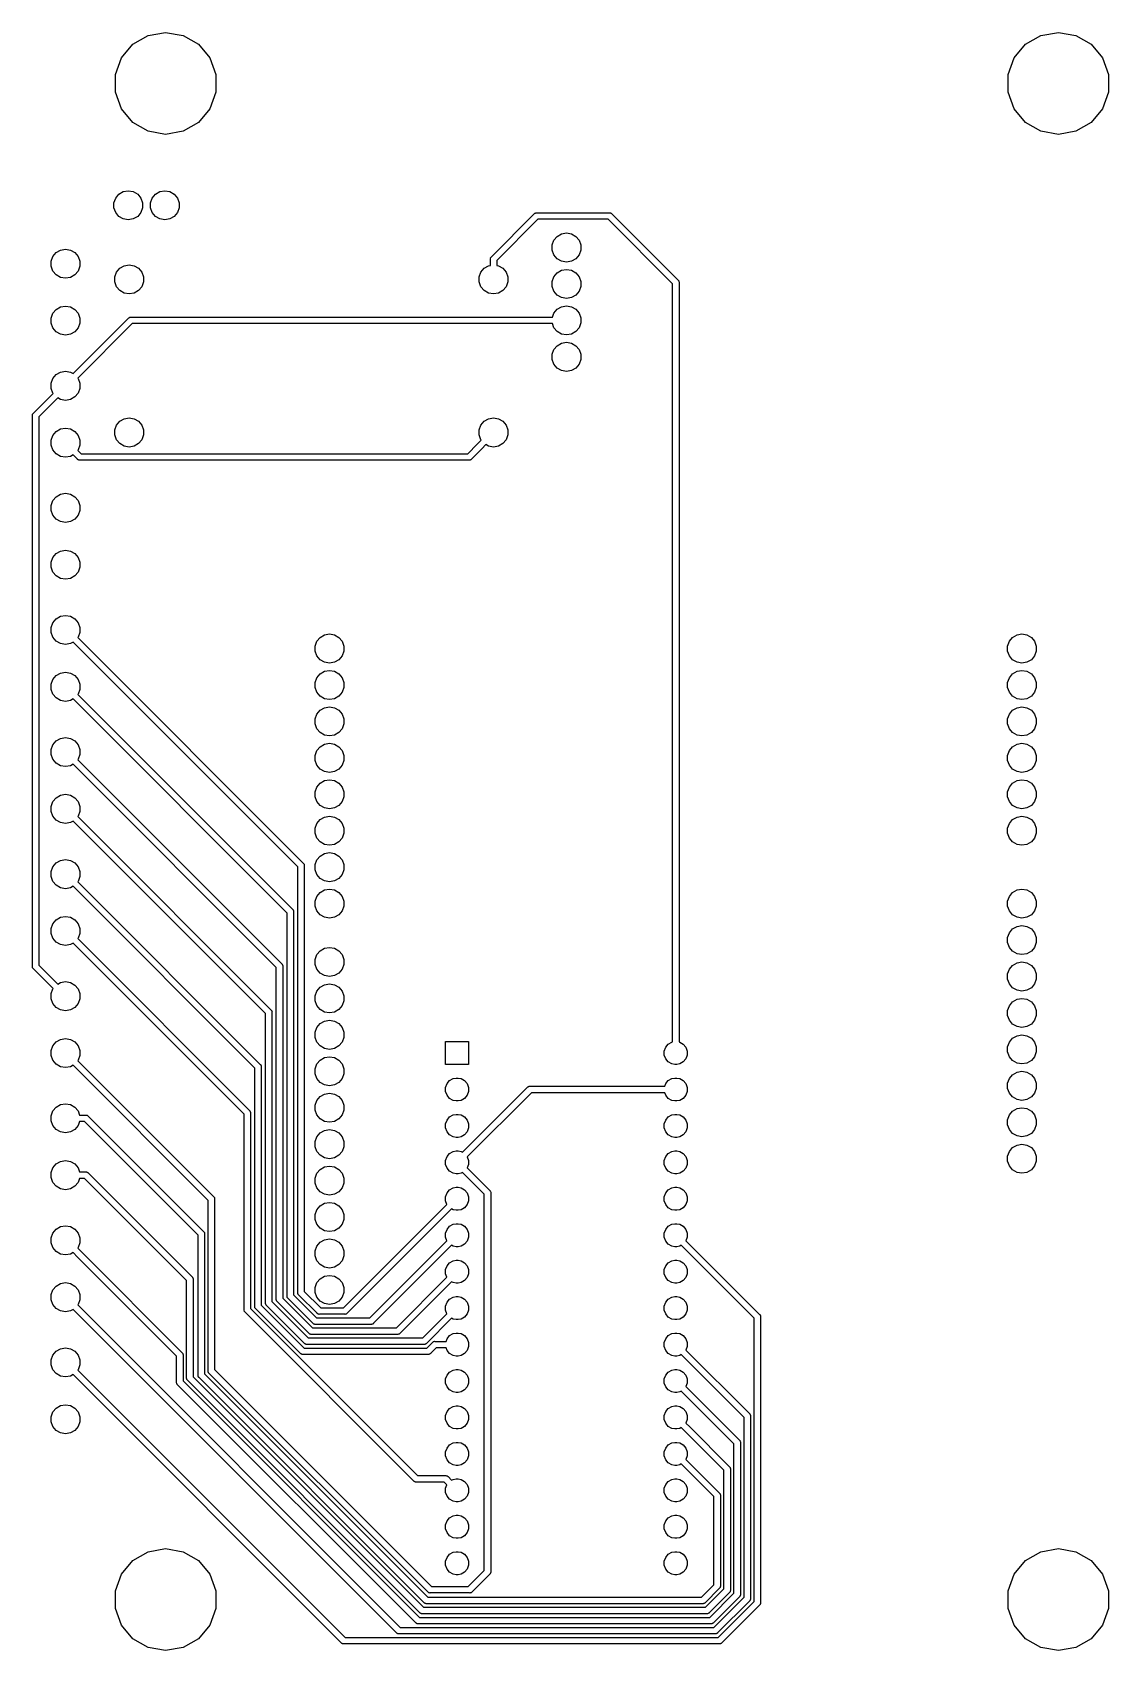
# Model space of a CAD drawing. Extents: x 82 to 157, y -127 to -14.
import ezdxf

# ---------------------------------------------------------------- set-up
doc = ezdxf.new("R2010")
doc.units = 0
doc.header["$MEASUREMENT"] = 0
doc.layers.add('BLACK', color=7, linetype='CONTINUOUS')

msp = doc.modelspace()

# ---------------------------------------------------------------- linework, layer by layer
at = {"layer": 'BLACK', "linetype": 'CONTINUOUS'}
for p, q in [((89.1555, -14.7781), (90.2245, -14.1609)), ((90.2245, -14.1609), (91.44, -13.9466)), ((91.44, -13.9466), (92.6555, -14.1609)), ((92.6555, -14.1609), (93.7245, -14.7781)), ((151.386, -14.7781), (152.454, -14.1609)), ((152.454, -14.1609), (153.67, -13.9466)), ((153.67, -13.9466), (154.886, -14.1609)), ((154.886, -14.1609), (155.954, -14.7781)), ((87.94, -16.8835), (88.3622, -15.7236)), ((88.3622, -15.7236), (89.1555, -14.7781)), ((93.7245, -14.7781), (94.5178, -15.7236)), ((94.5178, -15.7236), (94.94, -16.8835)), ((150.17, -16.8835), (150.592, -15.7236)), ((150.592, -15.7236), (151.386, -14.7781)), ((155.954, -14.7781), (156.748, -15.7236)), ((156.748, -15.7236), (157.17, -16.8835)), ((87.94, -18.1177), (87.94, -16.8835)), ((94.94, -16.8835), (94.94, -18.1177)), ((150.17, -18.1177), (150.17, -16.8835)), ((157.17, -16.8835), (157.17, -18.1177)), ((88.3622, -19.2776), (87.94, -18.1177)), ((94.94, -18.1177), (94.5178, -19.2776)), ((150.592, -19.2776), (150.17, -18.1177)), ((157.17, -18.1177), (156.748, -19.2776)), ((89.1555, -20.2231), (88.3622, -19.2776)), ((90.2245, -20.8403), (89.1555, -20.2231)), ((93.7245, -20.2231), (92.6555, -20.8403)), ((94.5178, -19.2776), (93.7245, -20.2231)), ((151.386, -20.2231), (150.592, -19.2776)), ((152.454, -20.8403), (151.386, -20.2231)), ((155.954, -20.2231), (154.886, -20.8403)), ((156.748, -19.2776), (155.954, -20.2231)), ((91.44, -21.0546), (90.2245, -20.8403)), ((92.6555, -20.8403), (91.44, -21.0546)), ((153.67, -21.0546), (152.454, -20.8403)), ((154.886, -20.8403), (153.67, -21.0546)), ((87.84, -25.8237), (87.9606, -25.4923)), ((87.84, -26.1763), (87.84, -25.8237)), ((87.9606, -25.4923), (88.1873, -25.2221)), ((88.1873, -25.2221), (88.4927, -25.0458)), ((88.4927, -25.0458), (88.84, -24.9846)), ((88.84, -24.9846), (89.1873, -25.0458)), ((89.1873, -25.0458), (89.4927, -25.2221)), ((89.4927, -25.2221), (89.7194, -25.4923)), ((89.7194, -25.4923), (89.84, -25.8237)), ((89.84, -25.8237), (89.84, -26.1763)), ((90.38, -25.8237), (90.5006, -25.4923)), ((90.38, -26.1763), (90.38, -25.8237)), ((90.5006, -25.4923), (90.7273, -25.2221)), ((90.7273, -25.2221), (91.0327, -25.0458)), ((91.0327, -25.0458), (91.38, -24.9846)), ((91.38, -24.9846), (91.7273, -25.0458)), ((91.7273, -25.0458), (92.0327, -25.2221)), ((92.0327, -25.2221), (92.2594, -25.4923)), ((92.2594, -25.4923), (92.38, -25.8237)), ((92.38, -25.8237), (92.38, -26.1763)), ((87.9606, -26.5077), (87.84, -26.1763)), ((88.1873, -26.7779), (87.9606, -26.5077)), ((88.4927, -26.9542), (88.1873, -26.7779)), ((88.84, -27.0154), (88.4927, -26.9542)), ((89.1873, -26.9542), (88.84, -27.0154)), ((89.4927, -26.7779), (89.1873, -26.9542)), ((89.7194, -26.5077), (89.4927, -26.7779)), ((89.84, -26.1763), (89.7194, -26.5077)), ((90.5006, -26.5077), (90.38, -26.1763)), ((90.7273, -26.7779), (90.5006, -26.5077)), ((91.0327, -26.9542), (90.7273, -26.7779)), ((91.38, -27.0154), (91.0327, -26.9542)), ((91.7273, -26.9542), (91.38, -27.0154)), ((92.0327, -26.7779), (91.7273, -26.9542)), ((92.2594, -26.5077), (92.0327, -26.7779)), ((92.38, -26.1763), (92.2594, -26.5077)), ((114.148, -29.5855), (117.136, -26.5978)), ((117.395, -26.975), (114.525, -29.8448)), ((117.136, -26.5978), (117.155, -26.575)), ((117.155, -26.575), (117.181, -26.5601)), ((117.181, -26.5601), (117.205, -26.5429)), ((117.205, -26.5429), (117.215, -26.5403)), ((117.215, -26.5403), (117.223, -26.5353)), ((117.223, -26.5353), (117.253, -26.5301)), ((117.253, -26.5301), (117.282, -26.5224)), ((117.282, -26.5224), (117.311, -26.525)), ((117.311, -26.525), (122.37, -26.525)), ((122.287, -26.975), (117.395, -26.975)), ((126.775, -31.4632), (122.287, -26.975)), ((122.37, -26.525), (122.4, -26.5224)), ((122.4, -26.5224), (122.429, -26.5301)), ((122.429, -26.5301), (122.458, -26.5353)), ((122.458, -26.5353), (122.467, -26.5403)), ((122.467, -26.5403), (122.477, -26.5429)), ((122.477, -26.5429), (122.501, -26.5601)), ((122.501, -26.5601), (122.527, -26.575)), ((122.527, -26.575), (122.546, -26.5978)), ((122.546, -26.5978), (127.152, -31.204)), ((118.501, -28.4356), (118.727, -28.1654)), ((118.727, -28.1654), (119.033, -27.9891)), ((119.033, -27.9891), (119.38, -27.9279)), ((119.38, -27.9279), (119.727, -27.9891)), ((119.727, -27.9891), (120.033, -28.1654)), ((120.033, -28.1654), (120.259, -28.4356)), ((83.5756, -29.5659), (83.8023, -29.2957)), ((83.8023, -29.2957), (84.1077, -29.1194)), ((84.1077, -29.1194), (84.455, -29.0582)), ((84.455, -29.0582), (84.8023, -29.1194)), ((84.8023, -29.1194), (85.1077, -29.2957)), ((85.1077, -29.2957), (85.3344, -29.5659)), ((118.38, -28.767), (118.501, -28.4356)), ((118.38, -29.1196), (118.38, -28.767)), ((118.501, -29.451), (118.38, -29.1196)), ((120.259, -28.4356), (120.38, -28.767)), ((120.38, -29.1196), (120.259, -29.451)), ((120.38, -28.767), (120.38, -29.1196)), ((83.455, -29.8973), (83.5756, -29.5659)), ((83.455, -30.2499), (83.455, -29.8973)), ((83.5756, -30.5813), (83.455, -30.2499)), ((85.3344, -29.5659), (85.455, -29.8973)), ((85.455, -30.2499), (85.3344, -30.5813)), ((85.455, -29.8973), (85.455, -30.2499)), ((88.0206, -30.6581), (88.2473, -30.3879)), ((88.2473, -30.3879), (88.5527, -30.2116)), ((88.5527, -30.2116), (88.9, -30.1504)), ((88.9, -30.1504), (89.2473, -30.2116)), ((89.2473, -30.2116), (89.5527, -30.3879)), ((89.5527, -30.3879), (89.7794, -30.6581)), ((113.421, -30.6581), (113.647, -30.3879)), ((113.647, -30.3879), (113.953, -30.2116)), ((113.953, -30.2116), (114.075, -30.19)), ((114.072, -29.7317), (114.08, -29.7028)), ((114.075, -29.7614), (114.072, -29.7317)), ((114.075, -30.19), (114.075, -29.7614)), ((114.08, -29.7028), (114.085, -29.6734)), ((114.085, -29.6734), (114.09, -29.6647)), ((114.09, -29.6647), (114.093, -29.655)), ((114.093, -29.655), (114.11, -29.6306)), ((114.11, -29.6306), (114.125, -29.6047)), ((114.125, -29.6047), (114.148, -29.5855)), ((114.525, -29.8448), (114.525, -30.19)), ((114.525, -30.19), (114.647, -30.2116)), ((114.647, -30.2116), (114.953, -30.3879)), ((114.953, -30.3879), (115.179, -30.6581)), ((118.727, -29.7212), (118.501, -29.451)), ((119.033, -29.8975), (118.727, -29.7212)), ((119.38, -29.9587), (119.033, -29.8975)), ((119.727, -29.8975), (119.38, -29.9587)), ((120.033, -29.7212), (119.727, -29.8975)), ((120.259, -29.451), (120.033, -29.7212)), ((83.8023, -30.8515), (83.5756, -30.5813)), ((84.1077, -31.0278), (83.8023, -30.8515)), ((84.455, -31.089), (84.1077, -31.0278)), ((84.8023, -31.0278), (84.455, -31.089)), ((85.1077, -30.8515), (84.8023, -31.0278)), ((85.3344, -30.5813), (85.1077, -30.8515)), ((87.9, -30.9895), (88.0206, -30.6581)), ((87.9, -31.3421), (87.9, -30.9895)), ((88.0206, -31.6735), (87.9, -31.3421)), ((89.7794, -30.6581), (89.9, -30.9895)), ((89.9, -31.3421), (89.7794, -31.6735)), ((89.9, -30.9895), (89.9, -31.3421)), ((113.3, -30.9895), (113.421, -30.6581)), ((113.3, -31.3421), (113.3, -30.9895)), ((113.421, -31.6735), (113.3, -31.3421)), ((115.179, -30.6581), (115.3, -30.9895)), ((115.3, -31.3421), (115.179, -31.6735)), ((115.3, -30.9895), (115.3, -31.3421)), ((118.38, -31.307), (118.501, -30.9756)), ((118.38, -31.6596), (118.38, -31.307)), ((118.501, -30.9756), (118.727, -30.7054)), ((118.727, -30.7054), (119.033, -30.5291)), ((119.033, -30.5291), (119.38, -30.4679)), ((119.38, -30.4679), (119.727, -30.5291)), ((119.727, -30.5291), (120.033, -30.7054)), ((120.033, -30.7054), (120.259, -30.9756)), ((120.259, -30.9756), (120.38, -31.307)), ((120.38, -31.307), (120.38, -31.6596)), ((126.775, -83.9389), (126.775, -31.4632)), ((127.152, -31.204), (127.175, -31.2231)), ((127.175, -31.2231), (127.19, -31.249)), ((127.19, -31.249), (127.207, -31.2734)), ((127.207, -31.2734), (127.21, -31.2832)), ((127.21, -31.2832), (127.215, -31.2919)), ((127.215, -31.2919), (127.22, -31.3213)), ((127.22, -31.3213), (127.228, -31.3501)), ((127.228, -31.3501), (127.225, -31.3798)), ((127.225, -31.3798), (127.225, -84.3173)), ((88.2473, -31.9437), (88.0206, -31.6735)), ((88.5527, -32.12), (88.2473, -31.9437)), ((88.9, -32.1812), (88.5527, -32.12)), ((89.2473, -32.12), (88.9, -32.1812)), ((89.5527, -31.9437), (89.2473, -32.12)), ((89.7794, -31.6735), (89.5527, -31.9437)), ((113.647, -31.9437), (113.421, -31.6735)), ((113.953, -32.12), (113.647, -31.9437)), ((114.3, -32.1812), (113.953, -32.12)), ((114.647, -32.12), (114.3, -32.1812)), ((114.953, -31.9437), (114.647, -32.12)), ((115.179, -31.6735), (114.953, -31.9437)), ((118.501, -31.991), (118.38, -31.6596)), ((118.727, -32.2612), (118.501, -31.991)), ((119.033, -32.4375), (118.727, -32.2612)), ((119.38, -32.4987), (119.033, -32.4375)), ((119.727, -32.4375), (119.38, -32.4987)), ((120.033, -32.2612), (119.727, -32.4375)), ((120.259, -31.991), (120.033, -32.2612)), ((120.38, -31.6596), (120.259, -31.991)), ((83.455, -33.8597), (83.5756, -33.5283)), ((83.5756, -33.5283), (83.8023, -33.2581)), ((83.8023, -33.2581), (84.1077, -33.0818)), ((84.1077, -33.0818), (84.455, -33.0206)), ((84.455, -33.0206), (84.8023, -33.0818)), ((84.8023, -33.0818), (85.1077, -33.2581)), ((85.1077, -33.2581), (85.3344, -33.5283)), ((85.3344, -33.5283), (85.455, -33.8597)), ((88.8674, -33.8483), (88.8933, -33.8334)), ((88.8933, -33.8334), (88.9177, -33.8162)), ((88.9177, -33.8162), (88.9275, -33.8136)), ((88.9275, -33.8136), (88.9362, -33.8086)), ((88.9362, -33.8086), (88.9656, -33.8034)), ((88.9656, -33.8034), (88.9944, -33.7957)), ((88.9944, -33.7957), (89.0241, -33.7983)), ((89.0241, -33.7983), (118.398, -33.7983)), ((118.398, -33.7983), (118.501, -33.5156)), ((118.501, -33.5156), (118.727, -33.2454)), ((118.727, -33.2454), (119.033, -33.0691)), ((119.033, -33.0691), (119.38, -33.0079)), ((119.38, -33.0079), (119.727, -33.0691)), ((119.727, -33.0691), (120.033, -33.2454)), ((120.033, -33.2454), (120.259, -33.5156)), ((120.259, -33.5156), (120.38, -33.847)), ((83.455, -34.2123), (83.455, -33.8597)), ((83.5756, -34.5437), (83.455, -34.2123)), ((83.8023, -34.8139), (83.5756, -34.5437)), ((84.1077, -34.9902), (83.8023, -34.8139)), ((85.1077, -34.8139), (84.8023, -34.9902)), ((84.9853, -37.7341), (88.8483, -33.8711)), ((85.3344, -34.5437), (85.1077, -34.8139)), ((89.1075, -34.2483), (85.31, -38.0458)), ((85.455, -34.2123), (85.3344, -34.5437)), ((85.455, -33.8597), (85.455, -34.2123)), ((88.8483, -33.8711), (88.8674, -33.8483)), ((118.398, -34.2483), (89.1075, -34.2483)), ((118.501, -34.531), (118.398, -34.2483)), ((118.727, -34.8012), (118.501, -34.531)), ((119.033, -34.9775), (118.727, -34.8012)), ((120.033, -34.8012), (119.727, -34.9775)), ((120.259, -34.531), (120.033, -34.8012)), ((120.38, -34.1996), (120.259, -34.531)), ((120.38, -33.847), (120.38, -34.1996)), ((84.455, -35.0514), (84.1077, -34.9902)), ((84.8023, -34.9902), (84.455, -35.0514)), ((118.38, -36.387), (118.501, -36.0556)), ((118.501, -36.0556), (118.727, -35.7854)), ((118.727, -35.7854), (119.033, -35.6091)), ((119.38, -35.0387), (119.033, -34.9775)), ((119.033, -35.6091), (119.38, -35.5479)), ((119.727, -34.9775), (119.38, -35.0387)), ((119.38, -35.5479), (119.727, -35.6091)), ((119.727, -35.6091), (120.033, -35.7854)), ((120.033, -35.7854), (120.259, -36.0556)), ((120.259, -36.0556), (120.38, -36.387)), ((118.38, -36.7396), (118.38, -36.387)), ((118.501, -37.071), (118.38, -36.7396)), ((118.727, -37.3412), (118.501, -37.071)), ((120.259, -37.071), (120.033, -37.3412)), ((120.38, -36.7396), (120.259, -37.071)), ((120.38, -36.387), (120.38, -36.7396)), ((83.455, -38.4063), (83.5756, -38.0749)), ((83.5756, -38.0749), (83.8023, -37.8047)), ((83.8023, -37.8047), (84.1077, -37.6284)), ((84.1077, -37.6284), (84.455, -37.5672)), ((84.455, -37.5672), (84.8023, -37.6284)), ((84.8023, -37.6284), (84.9853, -37.7341)), ((85.31, -38.0458), (85.3344, -38.0749)), ((85.3344, -38.0749), (85.455, -38.4063)), ((119.033, -37.5175), (118.727, -37.3412)), ((119.38, -37.5787), (119.033, -37.5175)), ((119.727, -37.5175), (119.38, -37.5787)), ((120.033, -37.3412), (119.727, -37.5175)), ((82.2278, -40.4916), (83.6, -39.1194)), ((83.9247, -39.4311), (82.605, -40.7508)), ((83.455, -38.7589), (83.455, -38.4063)), ((83.5756, -39.0903), (83.455, -38.7589)), ((83.6, -39.1194), (83.5756, -39.0903)), ((84.1077, -39.5368), (83.9247, -39.4311)), ((85.1077, -39.3605), (84.8023, -39.5368)), ((85.3344, -39.0903), (85.1077, -39.3605)), ((85.455, -38.7589), (85.3344, -39.0903)), ((85.455, -38.4063), (85.455, -38.7589)), ((82.1601, -40.6089), (82.1653, -40.5795)), ((82.1653, -40.5795), (82.1703, -40.5708)), ((82.1703, -40.5708), (82.1729, -40.561)), ((82.1729, -40.561), (82.1901, -40.5366)), ((82.1901, -40.5366), (82.205, -40.5107)), ((82.205, -40.5107), (82.2278, -40.4916)), ((84.455, -39.598), (84.1077, -39.5368)), ((84.8023, -39.5368), (84.455, -39.598)), ((82.1524, -40.6377), (82.1601, -40.6089)), ((82.155, -40.6674), (82.1524, -40.6377)), ((82.155, -79.0428), (82.155, -40.6674)), ((82.605, -40.7508), (82.605, -78.9594)), ((83.8023, -41.7671), (84.1077, -41.5908)), ((84.1077, -41.5908), (84.455, -41.5296)), ((84.455, -41.5296), (84.8023, -41.5908)), ((84.8023, -41.5908), (85.1077, -41.7671)), ((87.9, -41.6575), (88.0206, -41.3261)), ((87.9, -42.0101), (87.9, -41.6575)), ((88.0206, -41.3261), (88.2473, -41.0559)), ((88.2473, -41.0559), (88.5527, -40.8796)), ((88.5527, -40.8796), (88.9, -40.8184)), ((88.9, -40.8184), (89.2473, -40.8796)), ((89.2473, -40.8796), (89.5527, -41.0559)), ((89.5527, -41.0559), (89.7794, -41.3261)), ((89.7794, -41.3261), (89.9, -41.6575)), ((89.9, -41.6575), (89.9, -42.0101)), ((113.3, -41.6575), (113.421, -41.3261)), ((113.3, -42.0101), (113.3, -41.6575)), ((113.421, -41.3261), (113.647, -41.0559)), ((113.647, -41.0559), (113.953, -40.8796)), ((113.953, -40.8796), (114.3, -40.8184)), ((114.3, -40.8184), (114.647, -40.8796)), ((114.647, -40.8796), (114.953, -41.0559)), ((114.953, -41.0559), (115.179, -41.3261)), ((115.179, -41.3261), (115.3, -41.6575)), ((115.3, -41.6575), (115.3, -42.0101)), ((83.455, -42.3687), (83.5756, -42.0373)), ((83.455, -42.7213), (83.455, -42.3687)), ((83.5756, -43.0527), (83.455, -42.7213)), ((83.5756, -42.0373), (83.8023, -41.7671)), ((85.1077, -41.7671), (85.3344, -42.0373)), ((85.3344, -42.0373), (85.455, -42.3687)), ((85.455, -42.7213), (85.3344, -43.0527)), ((85.455, -42.3687), (85.455, -42.7213)), ((88.0206, -42.3415), (87.9, -42.0101)), ((88.2473, -42.6117), (88.0206, -42.3415)), ((88.5527, -42.788), (88.2473, -42.6117)), ((88.9, -42.8492), (88.5527, -42.788)), ((89.2473, -42.788), (88.9, -42.8492)), ((89.5527, -42.6117), (89.2473, -42.788)), ((89.7794, -42.3415), (89.5527, -42.6117)), ((89.9, -42.0101), (89.7794, -42.3415)), ((112.496, -43.32), (113.155, -42.6608)), ((113.155, -42.6608), (113.445, -42.3706)), ((113.155, -42.6608), (113.155, -42.6608)), ((113.421, -42.3415), (113.3, -42.0101)), ((113.445, -42.3706), (113.421, -42.3415)), ((113.77, -42.6823), (113.473, -42.979)), ((113.953, -42.788), (113.77, -42.6823)), ((114.3, -42.8492), (113.953, -42.788)), ((114.647, -42.788), (114.3, -42.8492)), ((114.953, -42.6117), (114.647, -42.788)), ((115.179, -42.3415), (114.953, -42.6117)), ((115.3, -42.0101), (115.179, -42.3415)), ((83.8023, -43.3229), (83.5756, -43.0527)), ((84.1077, -43.4992), (83.8023, -43.3229)), ((84.455, -43.5604), (84.1077, -43.4992)), ((84.8023, -43.4992), (84.455, -43.5604)), ((84.9853, -43.3935), (84.8023, -43.4992)), ((85.289, -43.6972), (84.9853, -43.3935)), ((85.3081, -43.72), (85.289, -43.6972)), ((85.334, -43.7349), (85.3081, -43.72)), ((85.3344, -43.0527), (85.31, -43.0818)), ((85.31, -43.0818), (85.5482, -43.32)), ((85.3584, -43.7521), (85.334, -43.7349)), ((85.3682, -43.7547), (85.3584, -43.7521)), ((85.3769, -43.7597), (85.3682, -43.7547)), ((85.4063, -43.7649), (85.3769, -43.7597)), ((85.4351, -43.7726), (85.4063, -43.7649)), ((85.4648, -43.77), (85.4351, -43.7726)), ((112.579, -43.77), (85.4648, -43.77)), ((85.5482, -43.32), (112.496, -43.32)), ((112.609, -43.7726), (112.579, -43.77)), ((112.638, -43.7649), (112.609, -43.7726)), ((112.667, -43.7597), (112.638, -43.7649)), ((112.676, -43.7547), (112.667, -43.7597)), ((112.685, -43.7521), (112.676, -43.7547)), ((112.71, -43.7349), (112.685, -43.7521)), ((112.736, -43.72), (112.71, -43.7349)), ((112.755, -43.6972), (112.736, -43.72)), ((113.473, -42.979), (112.755, -43.6972)), ((113.473, -42.979), (113.473, -42.979)), ((83.8023, -46.3137), (84.1077, -46.1374)), ((84.1077, -46.1374), (84.455, -46.0762)), ((84.455, -46.0762), (84.8023, -46.1374)), ((84.8023, -46.1374), (85.1077, -46.3137)), ((83.455, -46.9153), (83.5756, -46.5839)), ((83.455, -47.2679), (83.455, -46.9153)), ((83.5756, -47.5993), (83.455, -47.2679)), ((83.5756, -46.5839), (83.8023, -46.3137)), ((85.1077, -46.3137), (85.3344, -46.5839)), ((85.3344, -46.5839), (85.455, -46.9153)), ((85.455, -47.2679), (85.3344, -47.5993)), ((85.455, -46.9153), (85.455, -47.2679)), ((83.8023, -47.8695), (83.5756, -47.5993)), ((84.1077, -48.0458), (83.8023, -47.8695)), ((84.455, -48.107), (84.1077, -48.0458)), ((84.8023, -48.0458), (84.455, -48.107)), ((85.1077, -47.8695), (84.8023, -48.0458)), ((85.3344, -47.5993), (85.1077, -47.8695)), ((83.455, -50.8777), (83.5756, -50.5463)), ((83.5756, -50.5463), (83.8023, -50.2761)), ((83.8023, -50.2761), (84.1077, -50.0998)), ((84.1077, -50.0998), (84.455, -50.0386)), ((84.455, -50.0386), (84.8023, -50.0998)), ((84.8023, -50.0998), (85.1077, -50.2761)), ((85.1077, -50.2761), (85.3344, -50.5463)), ((85.3344, -50.5463), (85.455, -50.8777)), ((83.455, -51.2303), (83.455, -50.8777)), ((83.5756, -51.5617), (83.455, -51.2303)), ((83.8023, -51.8319), (83.5756, -51.5617)), ((84.1077, -52.0082), (83.8023, -51.8319)), ((85.1077, -51.8319), (84.8023, -52.0082)), ((85.3344, -51.5617), (85.1077, -51.8319)), ((85.455, -51.2303), (85.3344, -51.5617)), ((85.455, -50.8777), (85.455, -51.2303)), ((84.455, -52.0694), (84.1077, -52.0082)), ((84.8023, -52.0082), (84.455, -52.0694)), ((83.455, -55.4243), (83.5756, -55.0929)), ((83.5756, -55.0929), (83.8023, -54.8227)), ((83.8023, -54.8227), (84.1077, -54.6464)), ((84.1077, -54.6464), (84.455, -54.5852)), ((84.455, -54.5852), (84.8023, -54.6464)), ((84.8023, -54.6464), (85.1077, -54.8227)), ((85.1077, -54.8227), (85.3344, -55.0929)), ((85.3344, -55.0929), (85.455, -55.4243)), ((83.455, -55.7769), (83.455, -55.4243)), ((83.5756, -56.1083), (83.455, -55.7769)), ((83.8023, -56.3785), (83.5756, -56.1083)), ((84.1077, -56.5548), (83.8023, -56.3785)), ((85.3344, -56.1083), (85.31, -56.1374)), ((85.31, -56.1374), (101.032, -71.8596)), ((85.455, -55.7769), (85.3344, -56.1083)), ((85.455, -55.4243), (85.455, -55.7769)), ((101.87, -56.7197), (101.991, -56.3883)), ((101.991, -56.3883), (102.217, -56.1181)), ((102.217, -56.1181), (102.523, -55.9418)), ((102.523, -55.9418), (102.87, -55.8806)), ((102.87, -55.8806), (103.217, -55.9418)), ((103.217, -55.9418), (103.523, -56.1181)), ((103.523, -56.1181), (103.749, -56.3883)), ((103.749, -56.3883), (103.87, -56.7197)), ((150.13, -56.7197), (150.251, -56.3883)), ((150.251, -56.3883), (150.477, -56.1181)), ((150.477, -56.1181), (150.783, -55.9418)), ((150.783, -55.9418), (151.13, -55.8806)), ((151.13, -55.8806), (151.477, -55.9418)), ((151.477, -55.9418), (151.783, -56.1181)), ((151.783, -56.1181), (152.009, -56.3883)), ((152.009, -56.3883), (152.13, -56.7197)), ((84.455, -56.616), (84.1077, -56.5548)), ((84.8023, -56.5548), (84.455, -56.616)), ((84.9853, -56.4491), (84.8023, -56.5548)), ((100.655, -72.1188), (84.9853, -56.4491)), ((101.87, -57.0723), (101.87, -56.7197)), ((101.991, -57.4037), (101.87, -57.0723)), ((102.217, -57.6739), (101.991, -57.4037)), ((103.749, -57.4037), (103.523, -57.6739)), ((103.87, -57.0723), (103.749, -57.4037)), ((103.87, -56.7197), (103.87, -57.0723)), ((150.13, -57.0723), (150.13, -56.7197)), ((150.251, -57.4037), (150.13, -57.0723)), ((150.477, -57.6739), (150.251, -57.4037)), ((152.009, -57.4037), (151.783, -57.6739)), ((152.13, -57.0723), (152.009, -57.4037)), ((152.13, -56.7197), (152.13, -57.0723)), ((83.8023, -58.7851), (84.1077, -58.6088)), ((84.1077, -58.6088), (84.455, -58.5476)), ((84.455, -58.5476), (84.8023, -58.6088)), ((84.8023, -58.6088), (85.1077, -58.7851)), ((102.523, -57.8502), (102.217, -57.6739)), ((102.217, -58.6581), (102.523, -58.4818)), ((102.87, -57.9114), (102.523, -57.8502)), ((102.523, -58.4818), (102.87, -58.4206)), ((103.217, -57.8502), (102.87, -57.9114)), ((102.87, -58.4206), (103.217, -58.4818)), ((103.523, -57.6739), (103.217, -57.8502)), ((103.217, -58.4818), (103.523, -58.6581)), ((150.783, -57.8502), (150.477, -57.6739)), ((150.477, -58.6581), (150.783, -58.4818)), ((151.13, -57.9114), (150.783, -57.8502)), ((150.783, -58.4818), (151.13, -58.4206)), ((151.477, -57.8502), (151.13, -57.9114)), ((151.13, -58.4206), (151.477, -58.4818)), ((151.783, -57.6739), (151.477, -57.8502)), ((151.477, -58.4818), (151.783, -58.6581)), ((83.455, -59.3867), (83.5756, -59.0553)), ((83.455, -59.7393), (83.455, -59.3867)), ((83.5756, -60.0707), (83.455, -59.7393)), ((83.5756, -59.0553), (83.8023, -58.7851)), ((85.1077, -58.7851), (85.3344, -59.0553)), ((85.3344, -59.0553), (85.455, -59.3867)), ((85.455, -59.7393), (85.3344, -60.0707)), ((85.455, -59.3867), (85.455, -59.7393)), ((101.87, -59.2597), (101.991, -58.9283)), ((101.87, -59.6123), (101.87, -59.2597)), ((101.991, -59.9437), (101.87, -59.6123)), ((101.991, -58.9283), (102.217, -58.6581)), ((103.523, -58.6581), (103.749, -58.9283)), ((103.749, -58.9283), (103.87, -59.2597)), ((103.87, -59.6123), (103.749, -59.9437)), ((103.87, -59.2597), (103.87, -59.6123)), ((150.13, -59.2597), (150.251, -58.9283)), ((150.13, -59.6123), (150.13, -59.2597)), ((150.251, -59.9437), (150.13, -59.6123)), ((150.251, -58.9283), (150.477, -58.6581)), ((151.783, -58.6581), (152.009, -58.9283)), ((152.009, -58.9283), (152.13, -59.2597)), ((152.13, -59.6123), (152.009, -59.9437)), ((152.13, -59.2597), (152.13, -59.6123)), ((83.8023, -60.3409), (83.5756, -60.0707)), ((84.1077, -60.5172), (83.8023, -60.3409)), ((84.455, -60.5784), (84.1077, -60.5172)), ((84.8023, -60.5172), (84.455, -60.5784)), ((84.9853, -60.4115), (84.8023, -60.5172)), ((99.905, -75.3312), (84.9853, -60.4115)), ((85.3344, -60.0707), (85.31, -60.0998)), ((85.31, -60.0998), (100.282, -75.072)), ((102.217, -60.2139), (101.991, -59.9437)), ((102.523, -60.3902), (102.217, -60.2139)), ((102.87, -60.4514), (102.523, -60.3902)), ((103.217, -60.3902), (102.87, -60.4514)), ((103.523, -60.2139), (103.217, -60.3902)), ((103.749, -59.9437), (103.523, -60.2139)), ((150.477, -60.2139), (150.251, -59.9437)), ((150.783, -60.3902), (150.477, -60.2139)), ((151.13, -60.4514), (150.783, -60.3902)), ((151.477, -60.3902), (151.13, -60.4514)), ((151.783, -60.2139), (151.477, -60.3902)), ((152.009, -59.9437), (151.783, -60.2139)), ((101.87, -61.7997), (101.991, -61.4683)), ((101.87, -62.1523), (101.87, -61.7997)), ((101.991, -61.4683), (102.217, -61.1981)), ((102.217, -61.1981), (102.523, -61.0218)), ((102.523, -61.0218), (102.87, -60.9606)), ((102.87, -60.9606), (103.217, -61.0218)), ((103.217, -61.0218), (103.523, -61.1981)), ((103.523, -61.1981), (103.749, -61.4683)), ((103.749, -61.4683), (103.87, -61.7997)), ((103.87, -61.7997), (103.87, -62.1523)), ((150.13, -61.7997), (150.251, -61.4683)), ((150.13, -62.1523), (150.13, -61.7997)), ((150.251, -61.4683), (150.477, -61.1981)), ((150.477, -61.1981), (150.783, -61.0218)), ((150.783, -61.0218), (151.13, -60.9606)), ((151.13, -60.9606), (151.477, -61.0218)), ((151.477, -61.0218), (151.783, -61.1981)), ((151.783, -61.1981), (152.009, -61.4683)), ((152.009, -61.4683), (152.13, -61.7997)), ((152.13, -61.7997), (152.13, -62.1523)), ((83.8023, -63.3317), (84.1077, -63.1554)), ((84.1077, -63.1554), (84.455, -63.0942)), ((84.455, -63.0942), (84.8023, -63.1554)), ((84.8023, -63.1554), (85.1077, -63.3317)), ((101.991, -62.4837), (101.87, -62.1523)), ((102.217, -62.7539), (101.991, -62.4837)), ((102.523, -62.9302), (102.217, -62.7539)), ((102.87, -62.9914), (102.523, -62.9302)), ((103.217, -62.9302), (102.87, -62.9914)), ((103.523, -62.7539), (103.217, -62.9302)), ((103.749, -62.4837), (103.523, -62.7539)), ((103.87, -62.1523), (103.749, -62.4837)), ((150.251, -62.4837), (150.13, -62.1523)), ((150.477, -62.7539), (150.251, -62.4837)), ((150.783, -62.9302), (150.477, -62.7539)), ((151.13, -62.9914), (150.783, -62.9302)), ((151.477, -62.9302), (151.13, -62.9914)), ((151.783, -62.7539), (151.477, -62.9302)), ((152.009, -62.4837), (151.783, -62.7539)), ((152.13, -62.1523), (152.009, -62.4837)), ((83.455, -63.9333), (83.5756, -63.6019)), ((83.455, -64.2859), (83.455, -63.9333)), ((83.5756, -64.6173), (83.455, -64.2859)), ((83.5756, -63.6019), (83.8023, -63.3317)), ((85.1077, -63.3317), (85.3344, -63.6019)), ((85.3344, -63.6019), (85.455, -63.9333)), ((85.455, -64.2859), (85.3344, -64.6173)), ((85.455, -63.9333), (85.455, -64.2859)), ((101.87, -64.3397), (101.991, -64.0083)), ((101.991, -64.0083), (102.217, -63.7381)), ((102.217, -63.7381), (102.523, -63.5618)), ((102.523, -63.5618), (102.87, -63.5006)), ((102.87, -63.5006), (103.217, -63.5618)), ((103.217, -63.5618), (103.523, -63.7381)), ((103.523, -63.7381), (103.749, -64.0083)), ((103.749, -64.0083), (103.87, -64.3397)), ((150.13, -64.3397), (150.251, -64.0083)), ((150.251, -64.0083), (150.477, -63.7381)), ((150.477, -63.7381), (150.783, -63.5618)), ((150.783, -63.5618), (151.13, -63.5006)), ((151.13, -63.5006), (151.477, -63.5618)), ((151.477, -63.5618), (151.783, -63.7381)), ((151.783, -63.7381), (152.009, -64.0083)), ((152.009, -64.0083), (152.13, -64.3397)), ((83.8023, -64.8875), (83.5756, -64.6173)), ((84.1077, -65.0638), (83.8023, -64.8875)), ((84.455, -65.125), (84.1077, -65.0638)), ((84.8023, -65.0638), (84.455, -65.125)), ((84.9853, -64.9581), (84.8023, -65.0638)), ((99.155, -79.1278), (84.9853, -64.9581)), ((85.3344, -64.6173), (85.31, -64.6464)), ((85.31, -64.6464), (99.5322, -78.8686)), ((101.87, -64.6923), (101.87, -64.3397)), ((101.991, -65.0237), (101.87, -64.6923)), ((102.217, -65.2939), (101.991, -65.0237)), ((102.523, -65.4702), (102.217, -65.2939)), ((103.523, -65.2939), (103.217, -65.4702)), ((103.749, -65.0237), (103.523, -65.2939)), ((103.87, -64.6923), (103.749, -65.0237)), ((103.87, -64.3397), (103.87, -64.6923)), ((150.13, -64.6923), (150.13, -64.3397)), ((150.251, -65.0237), (150.13, -64.6923)), ((150.477, -65.2939), (150.251, -65.0237)), ((150.783, -65.4702), (150.477, -65.2939)), ((151.783, -65.2939), (151.477, -65.4702)), ((152.009, -65.0237), (151.783, -65.2939)), ((152.13, -64.6923), (152.009, -65.0237)), ((152.13, -64.3397), (152.13, -64.6923)), ((101.87, -66.8797), (101.991, -66.5483)), ((101.991, -66.5483), (102.217, -66.2781)), ((102.217, -66.2781), (102.523, -66.1018)), ((102.87, -65.5314), (102.523, -65.4702)), ((102.523, -66.1018), (102.87, -66.0406)), ((103.217, -65.4702), (102.87, -65.5314)), ((102.87, -66.0406), (103.217, -66.1018)), ((103.217, -66.1018), (103.523, -66.2781)), ((103.523, -66.2781), (103.749, -66.5483)), ((103.749, -66.5483), (103.87, -66.8797)), ((150.13, -66.8797), (150.251, -66.5483)), ((150.251, -66.5483), (150.477, -66.2781)), ((150.477, -66.2781), (150.783, -66.1018)), ((151.13, -65.5314), (150.783, -65.4702)), ((150.783, -66.1018), (151.13, -66.0406)), ((151.477, -65.4702), (151.13, -65.5314)), ((151.13, -66.0406), (151.477, -66.1018)), ((151.477, -66.1018), (151.783, -66.2781)), ((151.783, -66.2781), (152.009, -66.5483)), ((152.009, -66.5483), (152.13, -66.8797)), ((83.455, -67.8957), (83.5756, -67.5643)), ((83.5756, -67.5643), (83.8023, -67.2941)), ((83.8023, -67.2941), (84.1077, -67.1178)), ((84.1077, -67.1178), (84.455, -67.0566)), ((84.455, -67.0566), (84.8023, -67.1178)), ((84.8023, -67.1178), (85.1077, -67.2941)), ((85.1077, -67.2941), (85.3344, -67.5643)), ((85.3344, -67.5643), (85.455, -67.8957)), ((101.87, -67.2323), (101.87, -66.8797)), ((101.991, -67.5637), (101.87, -67.2323)), ((102.217, -67.8339), (101.991, -67.5637)), ((103.749, -67.5637), (103.523, -67.8339)), ((103.87, -67.2323), (103.749, -67.5637)), ((103.87, -66.8797), (103.87, -67.2323)), ((150.13, -67.2323), (150.13, -66.8797)), ((150.251, -67.5637), (150.13, -67.2323)), ((150.477, -67.8339), (150.251, -67.5637)), ((152.009, -67.5637), (151.783, -67.8339)), ((152.13, -67.2323), (152.009, -67.5637)), ((152.13, -66.8797), (152.13, -67.2323)), ((83.455, -68.2483), (83.455, -67.8957)), ((83.5756, -68.5797), (83.455, -68.2483)), ((83.8023, -68.8499), (83.5756, -68.5797)), ((85.3344, -68.5797), (85.31, -68.6088)), ((85.31, -68.6088), (98.7822, -82.081)), ((85.455, -68.2483), (85.3344, -68.5797)), ((85.455, -67.8957), (85.455, -68.2483)), ((102.523, -68.0102), (102.217, -67.8339)), ((102.217, -68.8181), (102.523, -68.6418)), ((102.87, -68.0714), (102.523, -68.0102)), ((102.523, -68.6418), (102.87, -68.5806)), ((103.217, -68.0102), (102.87, -68.0714)), ((102.87, -68.5806), (103.217, -68.6418)), ((103.523, -67.8339), (103.217, -68.0102)), ((103.217, -68.6418), (103.523, -68.8181)), ((150.783, -68.0102), (150.477, -67.8339)), ((150.477, -68.8181), (150.783, -68.6418)), ((151.13, -68.0714), (150.783, -68.0102)), ((150.783, -68.6418), (151.13, -68.5806)), ((151.477, -68.0102), (151.13, -68.0714)), ((151.13, -68.5806), (151.477, -68.6418)), ((151.783, -67.8339), (151.477, -68.0102)), ((151.477, -68.6418), (151.783, -68.8181)), ((84.1077, -69.0262), (83.8023, -68.8499)), ((84.455, -69.0874), (84.1077, -69.0262)), ((84.8023, -69.0262), (84.455, -69.0874)), ((84.9853, -68.9205), (84.8023, -69.0262)), ((98.405, -82.3402), (84.9853, -68.9205)), ((101.87, -69.4197), (101.991, -69.0883)), ((101.87, -69.7723), (101.87, -69.4197)), ((101.991, -70.1037), (101.87, -69.7723)), ((101.991, -69.0883), (102.217, -68.8181)), ((103.523, -68.8181), (103.749, -69.0883)), ((103.749, -69.0883), (103.87, -69.4197)), ((103.87, -69.7723), (103.749, -70.1037)), ((103.87, -69.4197), (103.87, -69.7723)), ((150.13, -69.4197), (150.251, -69.0883)), ((150.13, -69.7723), (150.13, -69.4197)), ((150.251, -70.1037), (150.13, -69.7723)), ((150.251, -69.0883), (150.477, -68.8181)), ((151.783, -68.8181), (152.009, -69.0883)), ((152.009, -69.0883), (152.13, -69.4197)), ((152.13, -69.7723), (152.009, -70.1037)), ((152.13, -69.4197), (152.13, -69.7723)), ((102.217, -70.3739), (101.991, -70.1037)), ((102.523, -70.5502), (102.217, -70.3739)), ((102.87, -70.6114), (102.523, -70.5502)), ((103.217, -70.5502), (102.87, -70.6114)), ((103.523, -70.3739), (103.217, -70.5502)), ((103.749, -70.1037), (103.523, -70.3739)), ((150.477, -70.3739), (150.251, -70.1037)), ((150.783, -70.5502), (150.477, -70.3739)), ((151.13, -70.6114), (150.783, -70.5502)), ((151.477, -70.5502), (151.13, -70.6114)), ((151.783, -70.3739), (151.477, -70.5502)), ((152.009, -70.1037), (151.783, -70.3739)), ((83.455, -72.4423), (83.5756, -72.1109)), ((83.5756, -72.1109), (83.8023, -71.8407)), ((83.8023, -71.8407), (84.1077, -71.6644)), ((84.1077, -71.6644), (84.455, -71.6032)), ((84.455, -71.6032), (84.8023, -71.6644)), ((84.8023, -71.6644), (85.1077, -71.8407)), ((85.1077, -71.8407), (85.3344, -72.1109)), ((85.3344, -72.1109), (85.455, -72.4423)), ((100.655, -101.783), (100.655, -72.1188)), ((101.032, -71.8596), (101.055, -71.8787)), ((101.055, -71.8787), (101.07, -71.9046)), ((101.07, -71.9046), (101.087, -71.929)), ((101.087, -71.929), (101.09, -71.9388)), ((101.09, -71.9388), (101.095, -71.9475)), ((101.095, -71.9475), (101.1, -71.9769)), ((101.1, -71.9769), (101.108, -72.0057)), ((101.108, -72.0057), (101.105, -72.0354)), ((101.105, -72.0354), (101.105, -101.7)), ((101.87, -71.9597), (101.991, -71.6283)), ((101.87, -72.3123), (101.87, -71.9597)), ((101.991, -71.6283), (102.217, -71.3581)), ((102.217, -71.3581), (102.523, -71.1818)), ((102.523, -71.1818), (102.87, -71.1206)), ((102.87, -71.1206), (103.217, -71.1818)), ((103.217, -71.1818), (103.523, -71.3581)), ((103.523, -71.3581), (103.749, -71.6283)), ((103.749, -71.6283), (103.87, -71.9597)), ((103.87, -71.9597), (103.87, -72.3123)), ((83.455, -72.7949), (83.455, -72.4423)), ((83.5756, -73.1263), (83.455, -72.7949)), ((83.8023, -73.3965), (83.5756, -73.1263)), ((85.3344, -73.1263), (85.31, -73.1554)), ((85.31, -73.1554), (98.0322, -85.8776)), ((85.455, -72.7949), (85.3344, -73.1263)), ((85.455, -72.4423), (85.455, -72.7949)), ((101.991, -72.6437), (101.87, -72.3123)), ((102.217, -72.9139), (101.991, -72.6437)), ((102.523, -73.0902), (102.217, -72.9139)), ((102.87, -73.1514), (102.523, -73.0902)), ((103.217, -73.0902), (102.87, -73.1514)), ((103.523, -72.9139), (103.217, -73.0902)), ((103.749, -72.6437), (103.523, -72.9139)), ((103.87, -72.3123), (103.749, -72.6437)), ((84.1077, -73.5728), (83.8023, -73.3965)), ((84.455, -73.634), (84.1077, -73.5728)), ((84.8023, -73.5728), (84.455, -73.634)), ((84.9853, -73.4671), (84.8023, -73.5728)), ((97.655, -86.1368), (84.9853, -73.4671)), ((101.87, -74.4997), (101.991, -74.1683)), ((101.991, -74.1683), (102.217, -73.8981)), ((102.217, -73.8981), (102.523, -73.7218)), ((102.523, -73.7218), (102.87, -73.6606)), ((102.87, -73.6606), (103.217, -73.7218)), ((103.217, -73.7218), (103.523, -73.8981)), ((103.523, -73.8981), (103.749, -74.1683)), ((103.749, -74.1683), (103.87, -74.4997)), ((150.13, -74.4997), (150.251, -74.1683)), ((150.251, -74.1683), (150.477, -73.8981)), ((150.477, -73.8981), (150.783, -73.7218)), ((150.783, -73.7218), (151.13, -73.6606)), ((151.13, -73.6606), (151.477, -73.7218)), ((151.477, -73.7218), (151.783, -73.8981)), ((151.783, -73.8981), (152.009, -74.1683)), ((152.009, -74.1683), (152.13, -74.4997)), ((84.1077, -75.6268), (84.455, -75.5656)), ((84.455, -75.5656), (84.8023, -75.6268)), ((99.905, -102.023), (99.905, -75.3312)), ((100.282, -75.072), (100.305, -75.0911)), ((100.305, -75.0911), (100.32, -75.117)), ((100.32, -75.117), (100.337, -75.1414)), ((100.337, -75.1414), (100.34, -75.1512)), ((100.34, -75.1512), (100.345, -75.1599)), ((100.345, -75.1599), (100.35, -75.1893)), ((100.35, -75.1893), (100.358, -75.2181)), ((100.358, -75.2181), (100.355, -75.2478)), ((100.355, -75.2478), (100.355, -101.94)), ((101.87, -74.8523), (101.87, -74.4997)), ((101.991, -75.1837), (101.87, -74.8523)), ((102.217, -75.4539), (101.991, -75.1837)), ((102.523, -75.6302), (102.217, -75.4539)), ((103.523, -75.4539), (103.217, -75.6302)), ((103.749, -75.1837), (103.523, -75.4539)), ((103.87, -74.8523), (103.749, -75.1837)), ((103.87, -74.4997), (103.87, -74.8523)), ((150.13, -74.8523), (150.13, -74.4997)), ((150.251, -75.1837), (150.13, -74.8523)), ((150.477, -75.4539), (150.251, -75.1837)), ((150.783, -75.6302), (150.477, -75.4539)), ((151.783, -75.4539), (151.477, -75.6302)), ((152.009, -75.1837), (151.783, -75.4539)), ((152.13, -74.8523), (152.009, -75.1837)), ((152.13, -74.4997), (152.13, -74.8523)), ((83.455, -76.4047), (83.5756, -76.0733)), ((83.455, -76.7573), (83.455, -76.4047)), ((83.5756, -76.0733), (83.8023, -75.8031)), ((83.8023, -75.8031), (84.1077, -75.6268)), ((84.8023, -75.6268), (85.1077, -75.8031)), ((85.1077, -75.8031), (85.3344, -76.0733)), ((85.3344, -76.0733), (85.455, -76.4047)), ((85.455, -76.4047), (85.455, -76.7573)), ((102.87, -75.6914), (102.523, -75.6302)), ((103.217, -75.6302), (102.87, -75.6914)), ((150.251, -76.7083), (150.477, -76.4381)), ((150.477, -76.4381), (150.783, -76.2618)), ((151.13, -75.6914), (150.783, -75.6302)), ((150.783, -76.2618), (151.13, -76.2006)), ((151.477, -75.6302), (151.13, -75.6914)), ((151.13, -76.2006), (151.477, -76.2618)), ((151.477, -76.2618), (151.783, -76.4381)), ((151.783, -76.4381), (152.009, -76.7083)), ((83.5756, -77.0887), (83.455, -76.7573)), ((83.8023, -77.3589), (83.5756, -77.0887)), ((84.1077, -77.5352), (83.8023, -77.3589)), ((84.455, -77.5964), (84.1077, -77.5352)), ((84.8023, -77.5352), (84.455, -77.5964)), ((84.9853, -77.4295), (84.8023, -77.5352)), ((96.905, -89.3492), (84.9853, -77.4295)), ((85.3344, -77.0887), (85.31, -77.1178)), ((85.31, -77.1178), (97.2822, -89.09)), ((85.455, -76.7573), (85.3344, -77.0887)), ((102.217, -77.9621), (102.523, -77.7858)), ((102.523, -77.7858), (102.87, -77.7246)), ((102.87, -77.7246), (103.217, -77.7858)), ((103.217, -77.7858), (103.523, -77.9621)), ((150.13, -77.0397), (150.251, -76.7083)), ((150.13, -77.3923), (150.13, -77.0397)), ((150.251, -77.7237), (150.13, -77.3923)), ((150.477, -77.9939), (150.251, -77.7237)), ((152.009, -77.7237), (151.783, -77.9939)), ((152.009, -76.7083), (152.13, -77.0397)), ((152.13, -77.3923), (152.009, -77.7237)), ((152.13, -77.0397), (152.13, -77.3923)), ((99.5322, -78.8686), (99.555, -78.8877)), ((99.555, -78.8877), (99.5699, -78.9136)), ((99.5699, -78.9136), (99.5871, -78.938)), ((99.5871, -78.938), (99.5897, -78.9478)), ((99.5897, -78.9478), (99.5947, -78.9565)), ((99.5947, -78.9565), (99.5999, -78.9859)), ((101.87, -78.5637), (101.991, -78.2323)), ((101.87, -78.9163), (101.87, -78.5637)), ((101.991, -79.2477), (101.87, -78.9163)), ((101.991, -78.2323), (102.217, -77.9621)), ((103.523, -77.9621), (103.749, -78.2323)), ((103.749, -78.2323), (103.87, -78.5637)), ((103.87, -78.9163), (103.749, -79.2477)), ((103.87, -78.5637), (103.87, -78.9163)), ((150.783, -78.1702), (150.477, -77.9939)), ((150.477, -78.9781), (150.783, -78.8018)), ((151.13, -78.2314), (150.783, -78.1702)), ((150.783, -78.8018), (151.13, -78.7406)), ((151.477, -78.1702), (151.13, -78.2314)), ((151.13, -78.7406), (151.477, -78.8018)), ((151.783, -77.9939), (151.477, -78.1702)), ((151.477, -78.8018), (151.783, -78.9781)), ((82.1524, -79.0725), (82.155, -79.0428)), ((82.1601, -79.1013), (82.1524, -79.0725)), ((82.1653, -79.1307), (82.1601, -79.1013)), ((82.1703, -79.1394), (82.1653, -79.1307)), ((82.1729, -79.1492), (82.1703, -79.1394)), ((82.1901, -79.1736), (82.1729, -79.1492)), ((82.205, -79.1995), (82.1901, -79.1736)), ((82.2278, -79.2186), (82.205, -79.1995)), ((83.6, -80.5908), (82.2278, -79.2186)), ((82.605, -78.9594), (83.9247, -80.2791)), ((99.155, -102.263), (99.155, -79.1278)), ((99.5999, -78.9859), (99.6076, -79.0147)), ((99.6076, -79.0147), (99.605, -79.0444)), ((99.605, -79.0444), (99.605, -102.18)), ((102.217, -79.5179), (101.991, -79.2477)), ((102.523, -79.6942), (102.217, -79.5179)), ((102.87, -79.7554), (102.523, -79.6942)), ((103.217, -79.6942), (102.87, -79.7554)), ((103.523, -79.5179), (103.217, -79.6942)), ((103.749, -79.2477), (103.523, -79.5179)), ((150.13, -79.5797), (150.251, -79.2483)), ((150.13, -79.9323), (150.13, -79.5797)), ((150.251, -80.2637), (150.13, -79.9323)), ((150.251, -79.2483), (150.477, -78.9781)), ((151.783, -78.9781), (152.009, -79.2483)), ((152.009, -79.2483), (152.13, -79.5797)), ((152.13, -79.9323), (152.009, -80.2637)), ((152.13, -79.5797), (152.13, -79.9323)), ((83.455, -80.9513), (83.5756, -80.6199)), ((83.455, -81.3039), (83.455, -80.9513)), ((83.5756, -80.6199), (83.6, -80.5908)), ((83.9247, -80.2791), (84.1077, -80.1734)), ((84.1077, -80.1734), (84.455, -80.1122)), ((84.455, -80.1122), (84.8023, -80.1734)), ((84.8023, -80.1734), (85.1077, -80.3497)), ((85.1077, -80.3497), (85.3344, -80.6199)), ((85.3344, -80.6199), (85.455, -80.9513)), ((85.455, -80.9513), (85.455, -81.3039)), ((101.87, -81.1037), (101.991, -80.7723)), ((101.87, -81.4563), (101.87, -81.1037)), ((101.991, -80.7723), (102.217, -80.5021)), ((102.217, -80.5021), (102.523, -80.3258)), ((102.523, -80.3258), (102.87, -80.2646)), ((102.87, -80.2646), (103.217, -80.3258)), ((103.217, -80.3258), (103.523, -80.5021)), ((103.523, -80.5021), (103.749, -80.7723)), ((103.749, -80.7723), (103.87, -81.1037)), ((103.87, -81.1037), (103.87, -81.4563)), ((150.477, -80.5339), (150.251, -80.2637)), ((150.783, -80.7102), (150.477, -80.5339)), ((151.13, -80.7714), (150.783, -80.7102)), ((151.477, -80.7102), (151.13, -80.7714)), ((151.783, -80.5339), (151.477, -80.7102)), ((152.009, -80.2637), (151.783, -80.5339)), ((83.5756, -81.6353), (83.455, -81.3039)), ((83.8023, -81.9055), (83.5756, -81.6353)), ((84.1077, -82.0818), (83.8023, -81.9055)), ((84.455, -82.143), (84.1077, -82.0818)), ((84.8023, -82.0818), (84.455, -82.143)), ((85.1077, -81.9055), (84.8023, -82.0818)), ((85.3344, -81.6353), (85.1077, -81.9055)), ((85.455, -81.3039), (85.3344, -81.6353)), ((98.405, -102.503), (98.405, -82.3402)), ((98.7822, -82.081), (98.805, -82.1001)), ((98.805, -82.1001), (98.8199, -82.126)), ((98.8199, -82.126), (98.8371, -82.1504)), ((98.8371, -82.1504), (98.8397, -82.1602)), ((98.8397, -82.1602), (98.8447, -82.1689)), ((98.8447, -82.1689), (98.8499, -82.1983)), ((98.8499, -82.1983), (98.8576, -82.2271)), ((98.8576, -82.2271), (98.855, -82.2568)), ((98.855, -82.2568), (98.855, -102.42)), ((101.991, -81.7877), (101.87, -81.4563)), ((102.217, -82.0579), (101.991, -81.7877)), ((102.523, -82.2342), (102.217, -82.0579)), ((102.87, -82.2954), (102.523, -82.2342)), ((103.217, -82.2342), (102.87, -82.2954)), ((103.523, -82.0579), (103.217, -82.2342)), ((103.749, -81.7877), (103.523, -82.0579)), ((103.87, -81.4563), (103.749, -81.7877)), ((150.13, -82.1197), (150.251, -81.7883)), ((150.13, -82.4723), (150.13, -82.1197)), ((150.251, -81.7883), (150.477, -81.5181)), ((150.477, -81.5181), (150.783, -81.3418)), ((150.783, -81.3418), (151.13, -81.2806)), ((151.13, -81.2806), (151.477, -81.3418)), ((151.477, -81.3418), (151.783, -81.5181)), ((151.783, -81.5181), (152.009, -81.7883)), ((152.009, -81.7883), (152.13, -82.1197)), ((152.13, -82.1197), (152.13, -82.4723)), ((101.87, -83.6437), (101.991, -83.3123)), ((101.991, -83.3123), (102.217, -83.0421)), ((102.217, -83.0421), (102.523, -82.8658)), ((102.523, -82.8658), (102.87, -82.8046)), ((102.87, -82.8046), (103.217, -82.8658)), ((103.217, -82.8658), (103.523, -83.0421)), ((103.523, -83.0421), (103.749, -83.3123)), ((103.749, -83.3123), (103.87, -83.6437)), ((150.251, -82.8037), (150.13, -82.4723)), ((150.477, -83.0739), (150.251, -82.8037)), ((150.783, -83.2502), (150.477, -83.0739)), ((151.13, -83.3114), (150.783, -83.2502)), ((151.477, -83.2502), (151.13, -83.3114)), ((151.783, -83.0739), (151.477, -83.2502)), ((152.009, -82.8037), (151.783, -83.0739)), ((152.13, -82.4723), (152.009, -82.8037)), ((83.455, -84.9137), (83.5756, -84.5823)), ((83.5756, -84.5823), (83.8023, -84.3121)), ((83.8023, -84.3121), (84.1077, -84.1358)), ((84.1077, -84.1358), (84.455, -84.0746)), ((84.455, -84.0746), (84.8023, -84.1358)), ((84.8023, -84.1358), (85.1077, -84.3121)), ((85.1077, -84.3121), (85.3344, -84.5823)), ((85.3344, -84.5823), (85.455, -84.9137)), ((101.87, -83.9963), (101.87, -83.6437)), ((101.991, -84.3277), (101.87, -83.9963)), ((102.217, -84.5979), (101.991, -84.3277)), ((102.523, -84.7742), (102.217, -84.5979)), ((103.523, -84.5979), (103.217, -84.7742)), ((103.749, -84.3277), (103.523, -84.5979)), ((103.87, -83.9963), (103.749, -84.3277)), ((103.87, -83.6437), (103.87, -83.9963)), ((110.96, -85.89), (110.96, -84.29)), ((110.96, -84.29), (112.56, -84.29)), ((112.56, -84.29), (112.56, -85.89)), ((126.296, -84.6838), (126.478, -84.4677)), ((126.478, -84.4677), (126.722, -84.3266)), ((126.722, -84.3266), (126.775, -84.3173)), ((126.775, -83.939), (126.775, -83.9389)), ((126.775, -84.3173), (126.775, -83.939)), ((127.225, -84.3173), (127.278, -84.3266)), ((127.278, -84.3266), (127.522, -84.4677)), ((127.522, -84.4677), (127.704, -84.6838)), ((150.13, -84.6597), (150.251, -84.3283)), ((150.251, -84.3283), (150.477, -84.0581)), ((150.477, -84.0581), (150.783, -83.8818)), ((150.783, -83.8818), (151.13, -83.8206)), ((151.13, -83.8206), (151.477, -83.8818)), ((151.477, -83.8818), (151.783, -84.0581)), ((151.783, -84.0581), (152.009, -84.3283)), ((152.009, -84.3283), (152.13, -84.6597)), ((83.455, -85.2663), (83.455, -84.9137)), ((83.5756, -85.5977), (83.455, -85.2663)), ((83.8023, -85.8679), (83.5756, -85.5977)), ((85.3344, -85.5977), (85.31, -85.6268)), ((85.31, -85.6268), (94.7822, -95.099)), ((85.455, -85.2663), (85.3344, -85.5977)), ((85.455, -84.9137), (85.455, -85.2663)), ((101.991, -85.8523), (102.217, -85.5821)), ((102.217, -85.5821), (102.523, -85.4058)), ((102.87, -84.8354), (102.523, -84.7742)), ((102.523, -85.4058), (102.87, -85.3446)), ((103.217, -84.7742), (102.87, -84.8354)), ((102.87, -85.3446), (103.217, -85.4058)), ((103.217, -85.4058), (103.523, -85.5821)), ((103.523, -85.5821), (103.749, -85.8523)), ((126.2, -84.9489), (126.296, -84.6838)), ((126.2, -85.2311), (126.2, -84.9489)), ((126.296, -85.4962), (126.2, -85.2311)), ((126.478, -85.7123), (126.296, -85.4962)), ((126.722, -85.8534), (126.478, -85.7123)), ((127.522, -85.7123), (127.278, -85.8534)), ((127.704, -85.4962), (127.522, -85.7123)), ((127.704, -84.6838), (127.8, -84.9489)), ((127.8, -85.2311), (127.704, -85.4962)), ((127.8, -84.9489), (127.8, -85.2311)), ((150.13, -85.0123), (150.13, -84.6597)), ((150.251, -85.3437), (150.13, -85.0123)), ((150.477, -85.6139), (150.251, -85.3437)), ((150.783, -85.7902), (150.477, -85.6139)), ((151.783, -85.6139), (151.477, -85.7902)), ((152.009, -85.3437), (151.783, -85.6139)), ((152.13, -85.0123), (152.009, -85.3437)), ((152.13, -84.6597), (152.13, -85.0123)), ((84.1077, -86.0442), (83.8023, -85.8679)), ((84.455, -86.1054), (84.1077, -86.0442)), ((84.8023, -86.0442), (84.455, -86.1054)), ((84.9853, -85.9385), (84.8023, -86.0442)), ((94.405, -95.3582), (84.9853, -85.9385)), ((97.655, -102.743), (97.655, -86.1368)), ((98.0322, -85.8776), (98.055, -85.8967)), ((98.055, -85.8967), (98.0699, -85.9226)), ((98.0699, -85.9226), (98.0871, -85.947)), ((98.0871, -85.947), (98.0897, -85.9568)), ((98.0897, -85.9568), (98.0947, -85.9655)), ((98.0947, -85.9655), (98.0999, -85.9949)), ((98.0999, -85.9949), (98.1076, -86.0237)), ((98.1076, -86.0237), (98.105, -86.0534)), ((98.105, -86.0534), (98.105, -102.66)), ((101.87, -86.1837), (101.991, -85.8523)), ((101.87, -86.5363), (101.87, -86.1837)), ((101.991, -86.8677), (101.87, -86.5363)), ((103.749, -85.8523), (103.87, -86.1837)), ((103.87, -86.5363), (103.749, -86.8677)), ((103.87, -86.1837), (103.87, -86.5363)), ((112.56, -85.89), (110.96, -85.89)), ((111.482, -86.8666), (111.69, -86.83)), ((111.69, -86.83), (111.83, -86.83)), ((111.83, -86.83), (112.038, -86.8666)), ((126.93, -85.89), (126.722, -85.8534)), ((126.722, -86.8666), (126.93, -86.83)), ((127.07, -85.89), (126.93, -85.89)), ((126.93, -86.83), (127.07, -86.83)), ((127.278, -85.8534), (127.07, -85.89)), ((127.07, -86.83), (127.278, -86.8666)), ((150.251, -86.8683), (150.477, -86.5981)), ((150.477, -86.5981), (150.783, -86.4218)), ((151.13, -85.8514), (150.783, -85.7902)), ((150.783, -86.4218), (151.13, -86.3606)), ((151.477, -85.7902), (151.13, -85.8514)), ((151.13, -86.3606), (151.477, -86.4218)), ((151.477, -86.4218), (151.783, -86.5981)), ((151.783, -86.5981), (152.009, -86.8683)), ((102.217, -87.1379), (101.991, -86.8677)), ((102.523, -87.3142), (102.217, -87.1379)), ((102.217, -88.1221), (102.523, -87.9458)), ((102.87, -87.3754), (102.523, -87.3142)), ((102.523, -87.9458), (102.87, -87.8846)), ((103.217, -87.3142), (102.87, -87.3754)), ((102.87, -87.8846), (103.217, -87.9458)), ((103.523, -87.1379), (103.217, -87.3142)), ((103.217, -87.9458), (103.523, -88.1221)), ((103.749, -86.8677), (103.523, -87.1379)), ((110.96, -87.4889), (111.056, -87.2238)), ((110.96, -87.7711), (110.96, -87.4889)), ((111.056, -88.0362), (110.96, -87.7711)), ((111.056, -87.2238), (111.238, -87.0077)), ((111.238, -87.0077), (111.482, -86.8666)), ((112.038, -86.8666), (112.282, -87.0077)), ((112.144, -92.0079), (116.674, -87.4778)), ((112.282, -87.0077), (112.464, -87.2238)), ((112.464, -87.2238), (112.56, -87.4889)), ((112.56, -87.7711), (112.464, -88.0362)), ((116.933, -87.855), (112.469, -92.3191)), ((112.56, -87.4889), (112.56, -87.7711)), ((116.674, -87.4778), (116.693, -87.455)), ((116.693, -87.455), (116.719, -87.4401)), ((116.719, -87.4401), (116.743, -87.4229)), ((116.743, -87.4229), (116.753, -87.4203)), ((116.753, -87.4203), (116.762, -87.4153)), ((116.762, -87.4153), (116.791, -87.4101)), ((116.791, -87.4101), (116.82, -87.4024)), ((116.82, -87.4024), (116.85, -87.405)), ((116.85, -87.405), (126.231, -87.405)), ((126.231, -87.855), (116.933, -87.855)), ((126.231, -87.405), (126.296, -87.2238)), ((126.296, -88.0362), (126.231, -87.855)), ((126.296, -87.2238), (126.478, -87.0077)), ((126.478, -87.0077), (126.722, -86.8666)), ((127.278, -86.8666), (127.522, -87.0077)), ((127.522, -87.0077), (127.704, -87.2238)), ((127.704, -87.2238), (127.8, -87.4889)), ((127.8, -87.7711), (127.704, -88.0362)), ((127.8, -87.4889), (127.8, -87.7711)), ((150.13, -87.1997), (150.251, -86.8683)), ((150.13, -87.5523), (150.13, -87.1997)), ((150.251, -87.8837), (150.13, -87.5523)), ((150.477, -88.1539), (150.251, -87.8837)), ((152.009, -87.8837), (151.783, -88.1539)), ((152.009, -86.8683), (152.13, -87.1997)), ((152.13, -87.5523), (152.009, -87.8837)), ((152.13, -87.1997), (152.13, -87.5523)), ((83.5756, -89.1289), (83.8023, -88.8587)), ((83.8023, -88.8587), (84.1077, -88.6824)), ((84.1077, -88.6824), (84.455, -88.6212)), ((84.455, -88.6212), (84.8023, -88.6824)), ((84.8023, -88.6824), (85.1077, -88.8587)), ((85.1077, -88.8587), (85.3344, -89.1289)), ((97.2822, -89.09), (97.305, -89.1091)), ((97.305, -89.1091), (97.3199, -89.135)), ((101.87, -88.7237), (101.991, -88.3923)), ((101.87, -89.0763), (101.87, -88.7237)), ((101.991, -89.4077), (101.87, -89.0763)), ((101.991, -88.3923), (102.217, -88.1221)), ((103.523, -88.1221), (103.749, -88.3923)), ((103.749, -88.3923), (103.87, -88.7237)), ((103.87, -89.0763), (103.749, -89.4077)), ((103.87, -88.7237), (103.87, -89.0763)), ((111.238, -88.2523), (111.056, -88.0362)), ((111.482, -88.3934), (111.238, -88.2523)), ((111.69, -88.43), (111.482, -88.3934)), ((111.83, -88.43), (111.69, -88.43)), ((112.038, -88.3934), (111.83, -88.43)), ((112.282, -88.2523), (112.038, -88.3934)), ((112.464, -88.0362), (112.282, -88.2523)), ((126.478, -88.2523), (126.296, -88.0362)), ((126.722, -88.3934), (126.478, -88.2523)), ((126.93, -88.43), (126.722, -88.3934)), ((127.07, -88.43), (126.93, -88.43)), ((127.278, -88.3934), (127.07, -88.43)), ((127.522, -88.2523), (127.278, -88.3934)), ((127.704, -88.0362), (127.522, -88.2523)), ((150.783, -88.3302), (150.477, -88.1539)), ((150.477, -89.1381), (150.783, -88.9618)), ((151.13, -88.3914), (150.783, -88.3302)), ((150.783, -88.9618), (151.13, -88.9006)), ((151.477, -88.3302), (151.13, -88.3914)), ((151.13, -88.9006), (151.477, -88.9618)), ((151.783, -88.1539), (151.477, -88.3302)), ((151.477, -88.9618), (151.783, -89.1381)), ((83.455, -89.4603), (83.5756, -89.1289)), ((83.455, -89.8129), (83.455, -89.4603)), ((83.5756, -90.1443), (83.455, -89.8129)), ((83.8023, -90.4145), (83.5756, -90.1443)), ((85.3344, -90.1443), (85.1077, -90.4145)), ((85.3344, -89.1289), (85.4373, -89.4116)), ((85.4373, -89.8616), (85.3344, -90.1443)), ((85.4373, -89.4116), (85.8594, -89.4116)), ((85.776, -89.8616), (85.4373, -89.8616)), ((93.705, -97.7906), (85.776, -89.8616)), ((85.8594, -89.4116), (85.8891, -89.409)), ((85.8891, -89.409), (85.9179, -89.4167)), ((85.9179, -89.4167), (85.9474, -89.4219)), ((85.9474, -89.4219), (85.9561, -89.4269)), ((85.9561, -89.4269), (85.9658, -89.4295)), ((85.9658, -89.4295), (85.9902, -89.4467)), ((85.9902, -89.4467), (86.0161, -89.4616)), ((86.0161, -89.4616), (86.0353, -89.4844)), ((86.0353, -89.4844), (94.0822, -97.5313)), ((96.905, -102.983), (96.905, -89.3492)), ((97.3199, -89.135), (97.3371, -89.1594)), ((97.3371, -89.1594), (97.3397, -89.1692)), ((97.3397, -89.1692), (97.3447, -89.1779)), ((97.3447, -89.1779), (97.3499, -89.2073)), ((97.3499, -89.2073), (97.3576, -89.2361)), ((97.3576, -89.2361), (97.355, -89.2658)), ((97.355, -89.2658), (97.355, -102.9)), ((102.217, -89.6779), (101.991, -89.4077)), ((102.523, -89.8542), (102.217, -89.6779)), ((102.87, -89.9154), (102.523, -89.8542)), ((103.217, -89.8542), (102.87, -89.9154)), ((103.523, -89.6779), (103.217, -89.8542)), ((103.749, -89.4077), (103.523, -89.6779)), ((110.96, -90.0289), (111.056, -89.7638)), ((110.96, -90.3111), (110.96, -90.0289)), ((111.056, -89.7638), (111.238, -89.5477)), ((111.238, -89.5477), (111.482, -89.4066)), ((111.482, -89.4066), (111.69, -89.37)), ((111.69, -89.37), (111.83, -89.37)), ((111.83, -89.37), (112.038, -89.4066)), ((112.038, -89.4066), (112.282, -89.5477)), ((112.282, -89.5477), (112.464, -89.7638)), ((112.464, -89.7638), (112.56, -90.0289)), ((112.56, -90.0289), (112.56, -90.3111)), ((126.2, -90.0289), (126.296, -89.7638)), ((126.2, -90.3111), (126.2, -90.0289)), ((126.296, -89.7638), (126.478, -89.5477)), ((126.478, -89.5477), (126.722, -89.4066)), ((126.722, -89.4066), (126.93, -89.37)), ((126.93, -89.37), (127.07, -89.37)), ((127.07, -89.37), (127.278, -89.4066)), ((127.278, -89.4066), (127.522, -89.5477)), ((127.522, -89.5477), (127.704, -89.7638)), ((127.704, -89.7638), (127.8, -90.0289)), ((127.8, -90.0289), (127.8, -90.3111)), ((150.13, -89.7397), (150.251, -89.4083)), ((150.13, -90.0923), (150.13, -89.7397)), ((150.251, -90.4237), (150.13, -90.0923)), ((150.251, -89.4083), (150.477, -89.1381)), ((151.783, -89.1381), (152.009, -89.4083)), ((152.009, -89.4083), (152.13, -89.7397)), ((152.13, -90.0923), (152.009, -90.4237)), ((152.13, -89.7397), (152.13, -90.0923)), ((84.1077, -90.5908), (83.8023, -90.4145)), ((84.455, -90.652), (84.1077, -90.5908)), ((84.8023, -90.5908), (84.455, -90.652)), ((85.1077, -90.4145), (84.8023, -90.5908)), ((101.87, -91.2637), (101.991, -90.9323)), ((101.87, -91.6163), (101.87, -91.2637)), ((101.991, -90.9323), (102.217, -90.6621)), ((102.217, -90.6621), (102.523, -90.4858)), ((102.523, -90.4858), (102.87, -90.4246)), ((102.87, -90.4246), (103.217, -90.4858)), ((103.217, -90.4858), (103.523, -90.6621)), ((103.523, -90.6621), (103.749, -90.9323)), ((103.749, -90.9323), (103.87, -91.2637)), ((103.87, -91.2637), (103.87, -91.6163)), ((111.056, -90.5762), (110.96, -90.3111)), ((111.238, -90.7923), (111.056, -90.5762)), ((111.482, -90.9334), (111.238, -90.7923)), ((111.69, -90.97), (111.482, -90.9334)), ((111.83, -90.97), (111.69, -90.97)), ((112.038, -90.9334), (111.83, -90.97)), ((112.282, -90.7923), (112.038, -90.9334)), ((112.464, -90.5762), (112.282, -90.7923)), ((112.56, -90.3111), (112.464, -90.5762)), ((126.296, -90.5762), (126.2, -90.3111)), ((126.478, -90.7923), (126.296, -90.5762)), ((126.722, -90.9334), (126.478, -90.7923)), ((126.93, -90.97), (126.722, -90.9334)), ((127.07, -90.97), (126.93, -90.97)), ((127.278, -90.9334), (127.07, -90.97)), ((127.522, -90.7923), (127.278, -90.9334)), ((127.704, -90.5762), (127.522, -90.7923)), ((127.8, -90.3111), (127.704, -90.5762)), ((150.477, -90.6939), (150.251, -90.4237)), ((150.783, -90.8702), (150.477, -90.6939)), ((151.13, -90.9314), (150.783, -90.8702)), ((151.477, -90.8702), (151.13, -90.9314)), ((151.783, -90.6939), (151.477, -90.8702)), ((152.009, -90.4237), (151.783, -90.6939)), ((101.991, -91.9477), (101.87, -91.6163)), ((102.217, -92.2179), (101.991, -91.9477)), ((102.523, -92.3942), (102.217, -92.2179)), ((102.87, -92.4554), (102.523, -92.3942)), ((103.217, -92.3942), (102.87, -92.4554)), ((103.523, -92.2179), (103.217, -92.3942)), ((103.749, -91.9477), (103.523, -92.2179)), ((103.87, -91.6163), (103.749, -91.9477)), ((110.96, -92.5689), (111.056, -92.3038)), ((111.056, -92.3038), (111.238, -92.0877)), ((111.238, -92.0877), (111.482, -91.9466)), ((111.482, -91.9466), (111.69, -91.91)), ((111.69, -91.91), (111.83, -91.91)), ((111.83, -91.91), (112.038, -91.9466)), ((112.038, -91.9466), (112.144, -92.0079)), ((112.469, -92.3191), (112.56, -92.5689)), ((126.2, -92.5689), (126.296, -92.3038)), ((126.296, -92.3038), (126.478, -92.0877)), ((126.478, -92.0877), (126.722, -91.9466)), ((126.722, -91.9466), (126.93, -91.91)), ((126.93, -91.91), (127.07, -91.91)), ((127.07, -91.91), (127.278, -91.9466)), ((127.278, -91.9466), (127.522, -92.0877)), ((127.522, -92.0877), (127.704, -92.3038)), ((127.704, -92.3038), (127.8, -92.5689)), ((150.13, -92.2797), (150.251, -91.9483)), ((150.13, -92.6323), (150.13, -92.2797)), ((150.251, -91.9483), (150.477, -91.6781)), ((150.477, -91.6781), (150.783, -91.5018)), ((150.783, -91.5018), (151.13, -91.4406)), ((151.13, -91.4406), (151.477, -91.5018)), ((151.477, -91.5018), (151.783, -91.6781)), ((151.783, -91.6781), (152.009, -91.9483)), ((152.009, -91.9483), (152.13, -92.2797)), ((152.13, -92.2797), (152.13, -92.6323)), ((83.455, -93.4227), (83.5756, -93.0913)), ((83.455, -93.7753), (83.455, -93.4227)), ((83.5756, -93.0913), (83.8023, -92.8211)), ((83.8023, -92.8211), (84.1077, -92.6448)), ((84.1077, -92.6448), (84.455, -92.5836)), ((84.455, -92.5836), (84.8023, -92.6448)), ((84.8023, -92.6448), (85.1077, -92.8211)), ((85.1077, -92.8211), (85.3344, -93.0913)), ((85.3344, -93.0913), (85.4373, -93.374)), ((85.4373, -93.374), (85.8594, -93.374)), ((85.8594, -93.374), (85.8891, -93.3714)), ((85.8891, -93.3714), (85.9179, -93.3791)), ((85.9179, -93.3791), (85.9474, -93.3843)), ((85.9474, -93.3843), (85.9561, -93.3893)), ((85.9561, -93.3893), (85.9658, -93.3919)), ((85.9658, -93.3919), (85.9902, -93.4091)), ((85.9902, -93.4091), (86.0161, -93.424)), ((86.0161, -93.424), (86.0353, -93.4468)), ((86.0353, -93.4468), (93.2822, -100.694)), ((101.87, -93.8037), (101.991, -93.4723)), ((101.991, -93.4723), (102.217, -93.2021)), ((102.217, -93.2021), (102.523, -93.0258)), ((102.523, -93.0258), (102.87, -92.9646)), ((102.87, -92.9646), (103.217, -93.0258)), ((103.217, -93.0258), (103.523, -93.2021)), ((103.523, -93.2021), (103.749, -93.4723)), ((103.749, -93.4723), (103.87, -93.8037)), ((110.96, -92.8511), (110.96, -92.5689)), ((111.056, -93.1162), (110.96, -92.8511)), ((111.238, -93.3323), (111.056, -93.1162)), ((111.482, -93.4734), (111.238, -93.3323)), ((111.69, -93.51), (111.482, -93.4734)), ((111.83, -93.51), (111.69, -93.51)), ((112.038, -93.4734), (111.83, -93.51)), ((112.144, -93.4121), (112.038, -93.4734)), ((113.655, -94.9232), (112.144, -93.4121)), ((112.56, -92.8511), (112.469, -93.1009)), ((112.469, -93.1009), (114.032, -94.664)), ((112.56, -92.5689), (112.56, -92.8511)), ((126.2, -92.8511), (126.2, -92.5689)), ((126.296, -93.1162), (126.2, -92.8511)), ((126.478, -93.3323), (126.296, -93.1162)), ((126.722, -93.4734), (126.478, -93.3323)), ((126.93, -93.51), (126.722, -93.4734)), ((127.07, -93.51), (126.93, -93.51)), ((127.278, -93.4734), (127.07, -93.51)), ((127.522, -93.3323), (127.278, -93.4734)), ((127.704, -93.1162), (127.522, -93.3323)), ((127.8, -92.8511), (127.704, -93.1162)), ((127.8, -92.5689), (127.8, -92.8511)), ((150.251, -92.9637), (150.13, -92.6323)), ((150.477, -93.2339), (150.251, -92.9637)), ((150.783, -93.4102), (150.477, -93.2339)), ((151.13, -93.4714), (150.783, -93.4102)), ((151.477, -93.4102), (151.13, -93.4714)), ((151.783, -93.2339), (151.477, -93.4102)), ((152.009, -92.9637), (151.783, -93.2339)), ((152.13, -92.6323), (152.009, -92.9637)), ((83.5756, -94.1067), (83.455, -93.7753)), ((83.8023, -94.3769), (83.5756, -94.1067)), ((84.1077, -94.5532), (83.8023, -94.3769)), ((84.455, -94.6144), (84.1077, -94.5532)), ((84.8023, -94.5532), (84.455, -94.6144)), ((85.1077, -94.3769), (84.8023, -94.5532)), ((85.3344, -94.1067), (85.1077, -94.3769)), ((85.4373, -93.824), (85.3344, -94.1067)), ((85.776, -93.824), (85.4373, -93.824)), ((92.905, -100.953), (85.776, -93.824)), ((101.87, -94.1563), (101.87, -93.8037)), ((101.991, -94.4877), (101.87, -94.1563)), ((102.217, -94.7579), (101.991, -94.4877)), ((103.749, -94.4877), (103.523, -94.7579)), ((103.87, -94.1563), (103.749, -94.4877)), ((103.87, -93.8037), (103.87, -94.1563)), ((111.056, -94.8438), (111.238, -94.6277)), ((111.238, -94.6277), (111.482, -94.4866)), ((111.482, -94.4866), (111.69, -94.45)), ((111.69, -94.45), (111.83, -94.45)), ((111.83, -94.45), (112.038, -94.4866)), ((112.038, -94.4866), (112.282, -94.6277)), ((112.282, -94.6277), (112.464, -94.8438)), ((114.032, -94.664), (114.055, -94.6831)), ((114.055, -94.6831), (114.07, -94.709)), ((114.07, -94.709), (114.087, -94.7334)), ((114.087, -94.7334), (114.09, -94.7432)), ((114.09, -94.7432), (114.095, -94.7519)), ((126.296, -94.8438), (126.478, -94.6277)), ((126.478, -94.6277), (126.722, -94.4866)), ((126.722, -94.4866), (126.93, -94.45)), ((126.93, -94.45), (127.07, -94.45)), ((127.07, -94.45), (127.278, -94.4866)), ((127.278, -94.4866), (127.522, -94.6277)), ((127.522, -94.6277), (127.704, -94.8438)), ((94.405, -107.24), (94.405, -95.3582)), ((94.7822, -95.099), (94.805, -95.1181)), ((94.805, -95.1181), (94.8199, -95.144)), ((94.8199, -95.144), (94.8371, -95.1684)), ((94.8371, -95.1684), (94.8397, -95.1782)), ((94.8397, -95.1782), (94.8447, -95.1869)), ((94.8447, -95.1869), (94.8499, -95.2163)), ((94.8499, -95.2163), (94.8576, -95.2451)), ((94.8576, -95.2451), (94.855, -95.2748)), ((94.855, -95.2748), (94.855, -107.157)), ((101.991, -96.0123), (102.217, -95.7421)), ((102.523, -94.9342), (102.217, -94.7579)), ((102.217, -95.7421), (102.523, -95.5658)), ((102.87, -94.9954), (102.523, -94.9342)), ((102.523, -95.5658), (102.87, -95.5046)), ((103.217, -94.9342), (102.87, -94.9954)), ((102.87, -95.5046), (103.217, -95.5658)), ((103.523, -94.7579), (103.217, -94.9342)), ((103.217, -95.5658), (103.523, -95.7421)), ((103.523, -95.7421), (103.749, -96.0123)), ((103.842, -102.85), (111.051, -95.6409)), ((110.96, -95.1089), (111.056, -94.8438)), ((110.96, -95.3911), (110.96, -95.1089)), ((111.051, -95.6409), (110.96, -95.3911)), ((112.282, -95.8723), (112.038, -96.0134)), ((112.464, -95.6562), (112.282, -95.8723)), ((112.464, -94.8438), (112.56, -95.1089)), ((112.56, -95.3911), (112.464, -95.6562)), ((112.56, -95.1089), (112.56, -95.3911)), ((113.655, -121.157), (113.655, -94.9232)), ((114.095, -94.7519), (114.1, -94.7813)), ((114.1, -94.7813), (114.108, -94.8101)), ((114.108, -94.8101), (114.105, -94.8398)), ((114.105, -94.8398), (114.105, -121.24)), ((126.2, -95.1089), (126.296, -94.8438)), ((126.2, -95.3911), (126.2, -95.1089)), ((126.296, -95.6562), (126.2, -95.3911)), ((126.478, -95.8723), (126.296, -95.6562)), ((126.722, -96.0134), (126.478, -95.8723)), ((127.522, -95.8723), (127.278, -96.0134)), ((127.704, -95.6562), (127.522, -95.8723)), ((127.704, -94.8438), (127.8, -95.1089)), ((127.8, -95.3911), (127.704, -95.6562)), ((127.8, -95.1089), (127.8, -95.3911)), ((101.87, -96.3437), (101.991, -96.0123)), ((101.87, -96.6963), (101.87, -96.3437)), ((101.991, -97.0277), (101.87, -96.6963)), ((103.749, -96.0123), (103.87, -96.3437)), ((103.87, -96.6963), (103.749, -97.0277)), ((103.87, -96.3437), (103.87, -96.6963)), ((111.376, -95.9521), (104.101, -103.227)), ((111.482, -96.0134), (111.376, -95.9521)), ((111.69, -96.05), (111.482, -96.0134)), ((111.482, -97.0266), (111.69, -96.99)), ((111.83, -96.05), (111.69, -96.05)), ((111.69, -96.99), (111.83, -96.99)), ((112.038, -96.0134), (111.83, -96.05)), ((111.83, -96.99), (112.038, -97.0266)), ((126.93, -96.05), (126.722, -96.0134)), ((126.722, -97.0266), (126.93, -96.99)), ((127.07, -96.05), (126.93, -96.05)), ((126.93, -96.99), (127.07, -96.99)), ((127.278, -96.0134), (127.07, -96.05)), ((127.07, -96.99), (127.278, -97.0266)), ((83.455, -97.9693), (83.5756, -97.6379)), ((83.455, -98.3219), (83.455, -97.9693)), ((83.5756, -97.6379), (83.8023, -97.3677)), ((83.8023, -97.3677), (84.1077, -97.1914)), ((84.1077, -97.1914), (84.455, -97.1302)), ((84.455, -97.1302), (84.8023, -97.1914)), ((84.8023, -97.1914), (85.1077, -97.3677)), ((85.1077, -97.3677), (85.3344, -97.6379)), ((85.3344, -97.6379), (85.455, -97.9693)), ((85.455, -97.9693), (85.455, -98.3219)), ((93.705, -107.54), (93.705, -97.7906)), ((94.0822, -97.5313), (94.105, -97.5505)), ((94.105, -97.5505), (94.1199, -97.5764)), ((94.1199, -97.5764), (94.1371, -97.6008)), ((94.1371, -97.6008), (94.1397, -97.6105)), ((94.1397, -97.6105), (94.1447, -97.6192)), ((94.1447, -97.6192), (94.1499, -97.6486)), ((94.1499, -97.6486), (94.1576, -97.6775)), ((94.1576, -97.6775), (94.155, -97.7072)), ((94.155, -97.7072), (94.155, -107.457)), ((102.217, -97.2979), (101.991, -97.0277)), ((102.523, -97.4742), (102.217, -97.2979)), ((102.217, -98.2821), (102.523, -98.1058)), ((102.87, -97.5354), (102.523, -97.4742)), ((102.523, -98.1058), (102.87, -98.0446)), ((103.217, -97.4742), (102.87, -97.5354)), ((102.87, -98.0446), (103.217, -98.1058)), ((103.523, -97.2979), (103.217, -97.4742)), ((103.217, -98.1058), (103.523, -98.2821)), ((103.749, -97.0277), (103.523, -97.2979)), ((110.96, -97.6489), (111.056, -97.3838)), ((110.96, -97.9311), (110.96, -97.6489)), ((111.051, -98.1809), (110.96, -97.9311)), ((111.056, -97.3838), (111.238, -97.1677)), ((111.238, -97.1677), (111.482, -97.0266)), ((112.038, -97.0266), (112.282, -97.1677)), ((112.282, -97.1677), (112.464, -97.3838)), ((112.464, -97.3838), (112.56, -97.6489)), ((112.56, -97.9311), (112.464, -98.1962)), ((112.56, -97.6489), (112.56, -97.9311)), ((126.2, -97.6489), (126.296, -97.3838)), ((126.2, -97.9311), (126.2, -97.6489)), ((126.296, -98.1962), (126.2, -97.9311)), ((126.296, -97.3838), (126.478, -97.1677)), ((126.478, -97.1677), (126.722, -97.0266)), ((127.278, -97.0266), (127.522, -97.1677)), ((127.522, -97.1677), (127.704, -97.3838)), ((127.704, -97.3838), (127.8, -97.6489)), ((127.8, -97.9311), (127.709, -98.1809)), ((127.8, -97.6489), (127.8, -97.9311)), ((83.5756, -98.6533), (83.455, -98.3219)), ((83.8023, -98.9235), (83.5756, -98.6533)), ((84.1077, -99.0998), (83.8023, -98.9235)), ((84.455, -99.161), (84.1077, -99.0998)), ((84.8023, -99.0998), (84.455, -99.161)), ((84.9853, -98.9941), (84.8023, -99.0998)), ((85.3098, -99.3186), (84.9853, -98.9941)), ((85.3344, -98.6533), (85.31, -98.6824)), ((85.31, -98.6824), (85.628, -99.0004)), ((85.455, -98.3219), (85.3344, -98.6533)), ((85.628, -99.0004), (85.628, -99.0004)), ((85.628, -99.0004), (92.5821, -105.955)), ((101.87, -98.8837), (101.991, -98.5523)), ((101.87, -99.2363), (101.87, -98.8837)), ((101.991, -99.5677), (101.87, -99.2363)), ((101.991, -98.5523), (102.217, -98.2821)), ((103.523, -98.2821), (103.749, -98.5523)), ((103.749, -98.5523), (103.87, -98.8837)), ((103.87, -99.2363), (103.749, -99.5677)), ((103.87, -98.8837), (103.87, -99.2363)), ((105.682, -103.55), (111.051, -98.1809)), ((111.376, -98.4921), (105.941, -103.927)), ((111.482, -98.5534), (111.376, -98.4921)), ((111.69, -98.59), (111.482, -98.5534)), ((111.83, -98.59), (111.69, -98.59)), ((112.038, -98.5534), (111.83, -98.59)), ((112.282, -98.4123), (112.038, -98.5534)), ((112.464, -98.1962), (112.282, -98.4123)), ((126.478, -98.4123), (126.296, -98.1962)), ((126.722, -98.5534), (126.478, -98.4123)), ((126.93, -98.59), (126.722, -98.5534)), ((127.07, -98.59), (126.93, -98.59)), ((127.278, -98.5534), (127.07, -98.59)), ((127.384, -98.4921), (127.278, -98.5534)), ((132.455, -103.563), (127.384, -98.4921)), ((127.709, -98.1809), (132.832, -103.304)), ((92.205, -106.214), (85.3098, -99.3186)), ((85.3098, -99.3186), (85.3098, -99.3186)), ((102.217, -99.8379), (101.991, -99.5677)), ((102.523, -100.014), (102.217, -99.8379)), ((102.87, -100.075), (102.523, -100.014)), ((103.217, -100.014), (102.87, -100.075)), ((103.523, -99.8379), (103.217, -100.014)), ((103.749, -99.5677), (103.523, -99.8379)), ((110.96, -100.189), (111.056, -99.9238)), ((110.96, -100.471), (110.96, -100.189)), ((111.056, -99.9238), (111.238, -99.7077)), ((111.238, -99.7077), (111.482, -99.5666)), ((111.482, -99.5666), (111.69, -99.53)), ((111.69, -99.53), (111.83, -99.53)), ((111.83, -99.53), (112.038, -99.5666)), ((112.038, -99.5666), (112.282, -99.7077)), ((112.282, -99.7077), (112.464, -99.9238)), ((112.464, -99.9238), (112.56, -100.189)), ((112.56, -100.189), (112.56, -100.471)), ((126.2, -100.189), (126.296, -99.9238)), ((126.2, -100.471), (126.2, -100.189)), ((126.296, -99.9238), (126.478, -99.7077)), ((126.478, -99.7077), (126.722, -99.5666)), ((126.722, -99.5666), (126.93, -99.53)), ((126.93, -99.53), (127.07, -99.53)), ((127.07, -99.53), (127.278, -99.5666)), ((127.278, -99.5666), (127.522, -99.7077)), ((127.522, -99.7077), (127.704, -99.9238)), ((127.704, -99.9238), (127.8, -100.189)), ((127.8, -100.189), (127.8, -100.471)), ((83.5756, -101.6), (83.8023, -101.33)), ((83.8023, -101.33), (84.1077, -101.154)), ((84.1077, -101.154), (84.455, -101.093)), ((84.455, -101.093), (84.8023, -101.154)), ((84.8023, -101.154), (85.1077, -101.33)), ((85.1077, -101.33), (85.3344, -101.6)), ((92.905, -107.74), (92.905, -100.953)), ((93.2822, -100.694), (93.305, -100.713)), ((93.305, -100.713), (93.3199, -100.739)), ((93.3199, -100.739), (93.3371, -100.763)), ((93.3371, -100.763), (93.3397, -100.773)), ((93.3397, -100.773), (93.3447, -100.782)), ((93.3447, -100.782), (93.3499, -100.811)), ((93.3499, -100.811), (93.3576, -100.84)), ((93.3576, -100.84), (93.355, -100.87)), ((93.355, -100.87), (93.355, -107.657)), ((101.87, -101.424), (101.991, -101.092)), ((101.87, -101.776), (101.87, -101.424)), ((101.991, -101.092), (102.217, -100.822)), ((102.217, -100.822), (102.523, -100.646)), ((102.523, -100.646), (102.87, -100.585)), ((102.87, -100.585), (103.217, -100.646)), ((103.217, -100.646), (103.523, -100.822)), ((103.523, -100.822), (103.749, -101.092)), ((103.749, -101.092), (103.87, -101.424)), ((103.87, -101.424), (103.87, -101.776)), ((107.522, -104.25), (111.051, -100.721)), ((111.376, -101.032), (107.781, -104.627)), ((111.051, -100.721), (110.96, -100.471)), ((111.482, -101.093), (111.376, -101.032)), ((111.69, -101.13), (111.482, -101.093)), ((111.83, -101.13), (111.69, -101.13)), ((112.038, -101.093), (111.83, -101.13)), ((112.282, -100.952), (112.038, -101.093)), ((112.464, -100.736), (112.282, -100.952)), ((112.56, -100.471), (112.464, -100.736)), ((126.296, -100.736), (126.2, -100.471)), ((126.478, -100.952), (126.296, -100.736)), ((126.722, -101.093), (126.478, -100.952)), ((126.93, -101.13), (126.722, -101.093)), ((127.07, -101.13), (126.93, -101.13)), ((127.278, -101.093), (127.07, -101.13)), ((127.522, -100.952), (127.278, -101.093)), ((127.704, -100.736), (127.522, -100.952)), ((127.8, -100.471), (127.704, -100.736)), ((83.455, -101.932), (83.5756, -101.6)), ((83.455, -102.284), (83.455, -101.932)), ((83.5756, -102.616), (83.455, -102.284)), ((83.8023, -102.886), (83.5756, -102.616)), ((85.3344, -102.616), (85.31, -102.645)), ((85.31, -102.645), (107.79, -125.125)), ((85.3344, -101.6), (85.455, -101.932)), ((85.455, -102.284), (85.3344, -102.616)), ((85.455, -101.932), (85.455, -102.284)), ((98.4024, -102.533), (98.405, -102.503)), ((98.4101, -102.562), (98.4024, -102.533)), ((98.4153, -102.591), (98.4101, -102.562)), ((98.4203, -102.6), (98.4153, -102.591)), ((98.4229, -102.609), (98.4203, -102.6)), ((98.4401, -102.634), (98.4229, -102.609)), ((98.455, -102.66), (98.4401, -102.634)), ((98.855, -102.42), (101.385, -104.95)), ((99.1524, -102.293), (99.155, -102.263)), ((99.1601, -102.322), (99.1524, -102.293)), ((99.1653, -102.351), (99.1601, -102.322)), ((99.1703, -102.36), (99.1653, -102.351)), ((99.1729, -102.369), (99.1703, -102.36)), ((99.1901, -102.394), (99.1729, -102.369)), ((99.205, -102.42), (99.1901, -102.394)), ((99.2278, -102.439), (99.205, -102.42)), ((101.416, -104.627), (99.2278, -102.439)), ((99.605, -102.18), (101.675, -104.25)), ((99.9024, -102.053), (99.905, -102.023)), ((99.9101, -102.082), (99.9024, -102.053)), ((99.9153, -102.111), (99.9101, -102.082)), ((99.9203, -102.12), (99.9153, -102.111)), ((99.9229, -102.13), (99.9203, -102.12)), ((99.9401, -102.154), (99.9229, -102.13)), ((99.955, -102.18), (99.9401, -102.154)), ((99.9778, -102.199), (99.955, -102.18)), ((101.706, -103.927), (99.9778, -102.199)), ((100.355, -101.94), (101.965, -103.55)), ((100.652, -101.813), (100.655, -101.783)), ((100.66, -101.842), (100.652, -101.813)), ((100.665, -101.871), (100.66, -101.842)), ((100.67, -101.88), (100.665, -101.871)), ((100.673, -101.89), (100.67, -101.88)), ((100.69, -101.914), (100.673, -101.89)), ((100.705, -101.94), (100.69, -101.914)), ((100.728, -101.959), (100.705, -101.94)), ((101.996, -103.227), (100.728, -101.959)), ((101.105, -101.7), (102.255, -102.85)), ((101.991, -102.108), (101.87, -101.776)), ((102.217, -102.378), (101.991, -102.108)), ((102.523, -102.554), (102.217, -102.378)), ((102.87, -102.615), (102.523, -102.554)), ((103.217, -102.554), (102.87, -102.615)), ((103.523, -102.378), (103.217, -102.554)), ((103.749, -102.108), (103.523, -102.378)), ((103.87, -101.776), (103.749, -102.108)), ((110.96, -102.729), (111.056, -102.464)), ((111.056, -102.464), (111.238, -102.248)), ((111.238, -102.248), (111.482, -102.107)), ((111.482, -102.107), (111.69, -102.07)), ((111.69, -102.07), (111.83, -102.07)), ((111.83, -102.07), (112.038, -102.107)), ((112.038, -102.107), (112.282, -102.248)), ((112.282, -102.248), (112.464, -102.464)), ((112.464, -102.464), (112.56, -102.729)), ((126.2, -102.729), (126.296, -102.464)), ((126.296, -102.464), (126.478, -102.248)), ((126.478, -102.248), (126.722, -102.107)), ((126.722, -102.107), (126.93, -102.07)), ((126.93, -102.07), (127.07, -102.07)), ((127.07, -102.07), (127.278, -102.107)), ((127.278, -102.107), (127.522, -102.248)), ((127.522, -102.248), (127.704, -102.464)), ((127.704, -102.464), (127.8, -102.729)), ((84.1077, -103.062), (83.8023, -102.886)), ((84.455, -103.123), (84.1077, -103.062)), ((84.8023, -103.062), (84.455, -103.123)), ((84.9853, -102.957), (84.8023, -103.062)), ((107.531, -125.502), (84.9853, -102.957)), ((96.9024, -103.013), (96.905, -102.983)), ((96.9101, -103.042), (96.9024, -103.013)), ((96.9153, -103.071), (96.9101, -103.042)), ((96.9203, -103.08), (96.9153, -103.071)), ((96.9229, -103.089), (96.9203, -103.08)), ((96.9401, -103.114), (96.9229, -103.089)), ((96.955, -103.14), (96.9401, -103.114)), ((96.9778, -103.159), (96.955, -103.14)), ((108.741, -114.922), (96.9778, -103.159)), ((97.355, -102.9), (109, -114.545)), ((97.6524, -102.773), (97.655, -102.743)), ((97.6601, -102.802), (97.6524, -102.773)), ((97.6653, -102.831), (97.6601, -102.802)), ((97.6703, -102.84), (97.6653, -102.831)), ((97.6729, -102.849), (97.6703, -102.84)), ((97.6901, -102.874), (97.6729, -102.849)), ((97.705, -102.9), (97.6901, -102.874)), ((97.7278, -102.919), (97.705, -102.9)), ((100.836, -106.027), (97.7278, -102.919)), ((98.105, -102.66), (101.095, -105.65)), ((98.4778, -102.679), (98.455, -102.66)), ((101.126, -105.327), (98.4778, -102.679)), ((101.965, -103.55), (105.682, -103.55)), ((102.015, -103.25), (101.996, -103.227)), ((102.041, -103.265), (102.015, -103.25)), ((102.065, -103.282), (102.041, -103.265)), ((102.075, -103.285), (102.065, -103.282)), ((102.084, -103.29), (102.075, -103.285)), ((102.113, -103.295), (102.084, -103.29)), ((102.142, -103.303), (102.113, -103.295)), ((102.172, -103.3), (102.142, -103.303)), ((103.925, -103.3), (102.172, -103.3)), ((102.255, -102.85), (103.842, -102.85)), ((103.955, -103.303), (103.925, -103.3)), ((103.984, -103.295), (103.955, -103.303)), ((104.013, -103.29), (103.984, -103.295)), ((104.022, -103.285), (104.013, -103.29)), ((104.032, -103.282), (104.022, -103.285)), ((104.056, -103.265), (104.032, -103.282)), ((104.082, -103.25), (104.056, -103.265)), ((104.101, -103.227), (104.082, -103.25)), ((109.362, -104.95), (111.051, -103.261)), ((111.376, -103.572), (109.621, -105.327)), ((110.96, -103.011), (110.96, -102.729)), ((111.051, -103.261), (110.96, -103.011)), ((111.482, -103.633), (111.376, -103.572)), ((111.69, -103.67), (111.482, -103.633)), ((111.83, -103.67), (111.69, -103.67)), ((112.038, -103.633), (111.83, -103.67)), ((112.282, -103.492), (112.038, -103.633)), ((112.464, -103.276), (112.282, -103.492)), ((112.56, -103.011), (112.464, -103.276)), ((112.56, -102.729), (112.56, -103.011)), ((126.2, -103.011), (126.2, -102.729)), ((126.296, -103.276), (126.2, -103.011)), ((126.478, -103.492), (126.296, -103.276)), ((126.722, -103.633), (126.478, -103.492)), ((126.93, -103.67), (126.722, -103.633)), ((127.07, -103.67), (126.93, -103.67)), ((127.278, -103.633), (127.07, -103.67)), ((127.522, -103.492), (127.278, -103.633)), ((127.704, -103.276), (127.522, -103.492)), ((127.8, -103.011), (127.704, -103.276)), ((127.8, -102.729), (127.8, -103.011)), ((132.455, -123.317), (132.455, -103.563)), ((132.832, -103.304), (132.855, -103.323)), ((132.855, -103.323), (132.87, -103.349)), ((132.87, -103.349), (132.887, -103.373)), ((132.887, -103.373), (132.89, -103.383)), ((132.89, -103.383), (132.895, -103.392)), ((132.895, -103.392), (132.9, -103.421)), ((132.9, -103.421), (132.908, -103.45)), ((132.908, -103.45), (132.905, -103.48)), ((132.905, -103.48), (132.905, -123.4)), ((101.435, -104.65), (101.416, -104.627)), ((101.461, -104.665), (101.435, -104.65)), ((101.486, -104.682), (101.461, -104.665)), ((101.495, -104.685), (101.486, -104.682)), ((101.504, -104.69), (101.495, -104.685)), ((101.533, -104.695), (101.504, -104.69)), ((101.562, -104.703), (101.533, -104.695)), ((101.592, -104.7), (101.562, -104.703)), ((107.605, -104.7), (101.592, -104.7)), ((101.675, -104.25), (107.522, -104.25)), ((101.725, -103.95), (101.706, -103.927)), ((101.751, -103.965), (101.725, -103.95)), ((101.775, -103.982), (101.751, -103.965)), ((101.785, -103.985), (101.775, -103.982)), ((101.794, -103.99), (101.785, -103.985)), ((101.823, -103.995), (101.794, -103.99)), ((101.852, -104.003), (101.823, -103.995)), ((101.882, -104), (101.852, -104.003)), ((105.765, -104), (101.882, -104)), ((105.795, -104.003), (105.765, -104)), ((105.824, -103.995), (105.795, -104.003)), ((105.853, -103.99), (105.824, -103.995)), ((105.862, -103.985), (105.853, -103.99)), ((105.872, -103.982), (105.862, -103.985)), ((105.896, -103.965), (105.872, -103.982)), ((105.922, -103.95), (105.896, -103.965)), ((105.941, -103.927), (105.922, -103.95)), ((107.635, -104.703), (107.605, -104.7)), ((107.664, -104.695), (107.635, -104.703)), ((107.693, -104.69), (107.664, -104.695)), ((107.702, -104.685), (107.693, -104.69)), ((107.712, -104.682), (107.702, -104.685)), ((107.736, -104.665), (107.712, -104.682)), ((107.762, -104.65), (107.736, -104.665)), ((107.781, -104.627), (107.762, -104.65)), ((111.056, -105.004), (111.238, -104.788)), ((111.238, -104.788), (111.482, -104.647)), ((111.482, -104.647), (111.69, -104.61)), ((111.69, -104.61), (111.83, -104.61)), ((111.83, -104.61), (112.038, -104.647)), ((112.038, -104.647), (112.282, -104.788)), ((112.282, -104.788), (112.464, -105.004)), ((126.296, -105.004), (126.478, -104.788)), ((126.478, -104.788), (126.722, -104.647)), ((126.722, -104.647), (126.93, -104.61)), ((126.93, -104.61), (127.07, -104.61)), ((127.07, -104.61), (127.278, -104.647)), ((127.278, -104.647), (127.522, -104.788)), ((127.522, -104.788), (127.704, -105.004)), ((83.5756, -106.147), (83.8023, -105.877)), ((83.8023, -105.877), (84.1077, -105.7)), ((84.1077, -105.7), (84.455, -105.639)), ((84.455, -105.639), (84.8023, -105.7)), ((84.8023, -105.7), (85.1077, -105.877)), ((85.1077, -105.877), (85.3344, -106.147)), ((92.5821, -105.955), (92.605, -105.974)), ((92.605, -105.974), (92.6199, -106)), ((92.6199, -106), (92.6371, -106.024)), ((92.6371, -106.024), (92.6397, -106.034)), ((100.855, -106.05), (100.836, -106.027)), ((101.095, -105.65), (109.652, -105.65)), ((101.145, -105.35), (101.126, -105.327)), ((101.171, -105.365), (101.145, -105.35)), ((101.196, -105.382), (101.171, -105.365)), ((101.205, -105.385), (101.196, -105.382)), ((101.214, -105.39), (101.205, -105.385)), ((101.243, -105.395), (101.214, -105.39)), ((101.272, -105.403), (101.243, -105.395)), ((101.302, -105.4), (101.272, -105.403)), ((109.445, -105.4), (101.302, -105.4)), ((101.385, -104.95), (109.362, -104.95)), ((109.475, -105.403), (109.445, -105.4)), ((109.504, -105.395), (109.475, -105.403)), ((109.533, -105.39), (109.504, -105.395)), ((109.542, -105.385), (109.533, -105.39)), ((109.552, -105.382), (109.542, -105.385)), ((109.576, -105.365), (109.552, -105.382)), ((109.602, -105.35), (109.576, -105.365)), ((109.621, -105.327), (109.602, -105.35)), ((109.652, -105.65), (110.044, -105.258)), ((109.911, -106.027), (109.892, -106.05)), ((110.303, -105.635), (109.911, -106.027)), ((110.044, -105.258), (110.063, -105.235)), ((110.063, -105.235), (110.089, -105.22)), ((110.089, -105.22), (110.113, -105.203)), ((110.113, -105.203), (110.123, -105.2)), ((110.123, -105.2), (110.132, -105.195)), ((110.132, -105.195), (110.161, -105.19)), ((110.161, -105.19), (110.19, -105.182)), ((110.19, -105.182), (110.22, -105.185)), ((110.22, -105.185), (110.991, -105.185)), ((110.991, -105.635), (110.303, -105.635)), ((110.991, -105.185), (111.056, -105.004)), ((111.056, -105.816), (110.991, -105.635)), ((111.238, -106.032), (111.056, -105.816)), ((112.464, -105.816), (112.282, -106.032)), ((112.464, -105.004), (112.56, -105.269)), ((112.56, -105.551), (112.464, -105.816)), ((112.56, -105.269), (112.56, -105.551)), ((126.2, -105.269), (126.296, -105.004)), ((126.2, -105.551), (126.2, -105.269)), ((126.296, -105.816), (126.2, -105.551)), ((126.478, -106.032), (126.296, -105.816)), ((127.704, -105.004), (127.8, -105.269)), ((127.8, -105.551), (127.709, -105.801)), ((127.709, -105.801), (132.132, -110.224)), ((127.8, -105.269), (127.8, -105.551)), ((83.455, -106.478), (83.5756, -106.147)), ((83.455, -106.831), (83.455, -106.478)), ((83.5756, -107.162), (83.455, -106.831)), ((85.3344, -106.147), (85.455, -106.478)), ((85.455, -106.831), (85.3344, -107.162)), ((85.455, -106.478), (85.455, -106.831)), ((92.205, -108.03), (92.205, -106.214)), ((92.6397, -106.034), (92.6447, -106.042)), ((92.6447, -106.042), (92.6499, -106.072)), ((92.6499, -106.072), (92.6576, -106.101)), ((92.6576, -106.101), (92.655, -106.13)), ((92.655, -106.13), (92.655, -107.947)), ((94.855, -107.157), (109.973, -122.275)), ((100.881, -106.065), (100.855, -106.05)), ((100.906, -106.082), (100.881, -106.065)), ((100.915, -106.085), (100.906, -106.082)), ((100.924, -106.09), (100.915, -106.085)), ((100.953, -106.095), (100.924, -106.09)), ((100.982, -106.103), (100.953, -106.095)), ((101.012, -106.1), (100.982, -106.103)), ((109.735, -106.1), (101.012, -106.1)), ((109.765, -106.103), (109.735, -106.1)), ((109.794, -106.095), (109.765, -106.103)), ((109.823, -106.09), (109.794, -106.095)), ((109.832, -106.085), (109.823, -106.09)), ((109.841, -106.082), (109.832, -106.085)), ((109.866, -106.065), (109.841, -106.082)), ((109.892, -106.05), (109.866, -106.065)), ((111.482, -106.173), (111.238, -106.032)), ((111.69, -106.21), (111.482, -106.173)), ((111.482, -107.187), (111.69, -107.15)), ((111.83, -106.21), (111.69, -106.21)), ((111.69, -107.15), (111.83, -107.15)), ((112.038, -106.173), (111.83, -106.21)), ((111.83, -107.15), (112.038, -107.187)), ((112.282, -106.032), (112.038, -106.173)), ((126.722, -106.173), (126.478, -106.032)), ((126.93, -106.21), (126.722, -106.173)), ((126.722, -107.187), (126.93, -107.15)), ((127.07, -106.21), (126.93, -106.21)), ((126.93, -107.15), (127.07, -107.15)), ((127.278, -106.173), (127.07, -106.21)), ((127.07, -107.15), (127.278, -107.187)), ((127.384, -106.112), (127.278, -106.173)), ((131.755, -110.483), (127.384, -106.112)), ((83.8023, -107.432), (83.5756, -107.162)), ((84.1077, -107.609), (83.8023, -107.432)), ((84.455, -107.67), (84.1077, -107.609)), ((84.8023, -107.609), (84.455, -107.67)), ((84.9853, -107.503), (84.8023, -107.609)), ((103.684, -126.202), (84.9853, -107.503)), ((85.3344, -107.162), (85.31, -107.191)), ((85.31, -107.191), (103.944, -125.825)), ((92.2024, -108.06), (92.205, -108.03)), ((92.2101, -108.089), (92.2024, -108.06)), ((92.2153, -108.118), (92.2101, -108.089)), ((92.2203, -108.127), (92.2153, -108.118)), ((92.2229, -108.137), (92.2203, -108.127)), ((92.24, -108.161), (92.2229, -108.137)), ((92.255, -108.187), (92.24, -108.161)), ((92.2778, -108.206), (92.255, -108.187)), ((108.874, -124.802), (92.2778, -108.206)), ((92.655, -107.947), (109.133, -124.425)), ((92.9024, -107.77), (92.905, -107.74)), ((92.9101, -107.799), (92.9024, -107.77)), ((92.9153, -107.828), (92.9101, -107.799)), ((92.9203, -107.837), (92.9153, -107.828)), ((92.9229, -107.847), (92.9203, -107.837)), ((92.9401, -107.871), (92.9229, -107.847)), ((92.955, -107.897), (92.9401, -107.871)), ((92.9778, -107.916), (92.955, -107.897)), ((109.164, -124.102), (92.9778, -107.916)), ((93.355, -107.657), (109.423, -123.725)), ((93.7024, -107.57), (93.705, -107.54)), ((93.7101, -107.599), (93.7024, -107.57)), ((93.7153, -107.628), (93.7101, -107.599)), ((93.7203, -107.637), (93.7153, -107.628)), ((93.7229, -107.647), (93.7203, -107.637)), ((93.74, -107.671), (93.7229, -107.647)), ((93.755, -107.697), (93.74, -107.671)), ((93.7778, -107.716), (93.755, -107.697)), ((109.464, -123.402), (93.7778, -107.716)), ((94.155, -107.457), (109.723, -123.025)), ((94.4024, -107.27), (94.405, -107.24)), ((94.4101, -107.299), (94.4024, -107.27)), ((94.4153, -107.328), (94.4101, -107.299)), ((94.4203, -107.337), (94.4153, -107.328)), ((94.4229, -107.347), (94.4203, -107.337)), ((94.4401, -107.371), (94.4229, -107.347)), ((94.455, -107.397), (94.4401, -107.371)), ((94.4778, -107.416), (94.455, -107.397)), ((109.714, -122.652), (94.4778, -107.416)), ((110.96, -107.809), (111.056, -107.544)), ((110.96, -108.091), (110.96, -107.809)), ((111.056, -108.356), (110.96, -108.091)), ((111.056, -107.544), (111.238, -107.328)), ((111.238, -107.328), (111.482, -107.187)), ((112.038, -107.187), (112.282, -107.328)), ((112.282, -107.328), (112.464, -107.544)), ((112.464, -107.544), (112.56, -107.809)), ((112.56, -108.091), (112.464, -108.356)), ((112.56, -107.809), (112.56, -108.091)), ((126.2, -107.809), (126.296, -107.544)), ((126.2, -108.091), (126.2, -107.809)), ((126.296, -108.356), (126.2, -108.091)), ((126.296, -107.544), (126.478, -107.328)), ((126.478, -107.328), (126.722, -107.187)), ((127.278, -107.187), (127.522, -107.328)), ((127.522, -107.328), (127.704, -107.544)), ((127.704, -107.544), (127.8, -107.809)), ((127.8, -108.091), (127.709, -108.341)), ((127.8, -107.809), (127.8, -108.091)), ((111.238, -108.572), (111.056, -108.356)), ((111.482, -108.713), (111.238, -108.572)), ((111.69, -108.75), (111.482, -108.713)), ((111.83, -108.75), (111.69, -108.75)), ((112.038, -108.713), (111.83, -108.75)), ((112.282, -108.572), (112.038, -108.713)), ((112.464, -108.356), (112.282, -108.572)), ((126.478, -108.572), (126.296, -108.356)), ((126.722, -108.713), (126.478, -108.572)), ((126.93, -108.75), (126.722, -108.713)), ((127.07, -108.75), (126.93, -108.75)), ((127.278, -108.713), (127.07, -108.75)), ((127.384, -108.652), (127.278, -108.713)), ((131.055, -112.323), (127.384, -108.652)), ((127.709, -108.341), (131.432, -112.064)), ((83.455, -110.441), (83.5756, -110.109)), ((83.455, -110.793), (83.455, -110.441)), ((83.5756, -110.109), (83.8023, -109.839)), ((83.8023, -109.839), (84.1077, -109.663)), ((84.1077, -109.663), (84.455, -109.602)), ((84.455, -109.602), (84.8023, -109.663)), ((84.8023, -109.663), (85.1077, -109.839)), ((85.1077, -109.839), (85.3344, -110.109)), ((85.3344, -110.109), (85.455, -110.441)), ((85.455, -110.441), (85.455, -110.793)), ((110.96, -110.349), (111.056, -110.084)), ((110.96, -110.631), (110.96, -110.349)), ((111.056, -110.084), (111.238, -109.868)), ((111.238, -109.868), (111.482, -109.727)), ((111.482, -109.727), (111.69, -109.69)), ((111.69, -109.69), (111.83, -109.69)), ((111.83, -109.69), (112.038, -109.727)), ((112.038, -109.727), (112.282, -109.868)), ((112.282, -109.868), (112.464, -110.084)), ((112.464, -110.084), (112.56, -110.349)), ((112.56, -110.349), (112.56, -110.631)), ((126.2, -110.349), (126.296, -110.084)), ((126.2, -110.631), (126.2, -110.349)), ((126.296, -110.084), (126.478, -109.868)), ((126.478, -109.868), (126.722, -109.727)), ((126.722, -109.727), (126.93, -109.69)), ((126.93, -109.69), (127.07, -109.69)), ((127.07, -109.69), (127.278, -109.727)), ((127.278, -109.727), (127.522, -109.868)), ((127.522, -109.868), (127.704, -110.084)), ((127.704, -110.084), (127.8, -110.349)), ((127.8, -110.349), (127.8, -110.631)), ((131.755, -123.027), (131.755, -110.483)), ((132.132, -110.224), (132.155, -110.243)), ((132.155, -110.243), (132.17, -110.269)), ((132.17, -110.269), (132.187, -110.293)), ((132.187, -110.293), (132.19, -110.303)), ((132.19, -110.303), (132.195, -110.312)), ((132.195, -110.312), (132.2, -110.341)), ((132.2, -110.341), (132.208, -110.37)), ((132.208, -110.37), (132.205, -110.4)), ((132.205, -110.4), (132.205, -123.11)), ((83.5756, -111.125), (83.455, -110.793)), ((83.8023, -111.395), (83.5756, -111.125)), ((84.1077, -111.571), (83.8023, -111.395)), ((84.455, -111.632), (84.1077, -111.571)), ((84.8023, -111.571), (84.455, -111.632)), ((85.1077, -111.395), (84.8023, -111.571)), ((85.3344, -111.125), (85.1077, -111.395)), ((85.455, -110.793), (85.3344, -111.125)), ((111.056, -110.896), (110.96, -110.631)), ((111.238, -111.112), (111.056, -110.896)), ((111.482, -111.253), (111.238, -111.112)), ((111.69, -111.29), (111.482, -111.253)), ((111.83, -111.29), (111.69, -111.29)), ((112.038, -111.253), (111.83, -111.29)), ((112.282, -111.112), (112.038, -111.253)), ((112.464, -110.896), (112.282, -111.112)), ((112.56, -110.631), (112.464, -110.896)), ((126.296, -110.896), (126.2, -110.631)), ((126.478, -111.112), (126.296, -110.896)), ((126.722, -111.253), (126.478, -111.112)), ((126.93, -111.29), (126.722, -111.253)), ((127.07, -111.29), (126.93, -111.29)), ((127.278, -111.253), (127.07, -111.29)), ((127.384, -111.192), (127.278, -111.253)), ((127.655, -111.463), (127.384, -111.192)), ((130.355, -114.163), (127.655, -111.463)), ((127.655, -111.463), (127.655, -111.463)), ((127.8, -110.631), (127.709, -110.881)), ((127.709, -110.881), (127.973, -111.145)), ((127.973, -111.145), (127.973, -111.145)), ((127.973, -111.145), (130.732, -113.904)), ((110.96, -112.889), (111.056, -112.624)), ((111.056, -112.624), (111.238, -112.408)), ((111.238, -112.408), (111.482, -112.267)), ((111.482, -112.267), (111.69, -112.23)), ((111.69, -112.23), (111.83, -112.23)), ((111.83, -112.23), (112.038, -112.267)), ((112.038, -112.267), (112.282, -112.408)), ((112.282, -112.408), (112.464, -112.624)), ((112.464, -112.624), (112.56, -112.889)), ((126.2, -112.889), (126.296, -112.624)), ((126.296, -112.624), (126.478, -112.408)), ((126.478, -112.408), (126.722, -112.267)), ((126.722, -112.267), (126.93, -112.23)), ((126.93, -112.23), (127.07, -112.23)), ((127.07, -112.23), (127.278, -112.267)), ((127.278, -112.267), (127.522, -112.408)), ((127.522, -112.408), (127.704, -112.624)), ((127.704, -112.624), (127.8, -112.889)), ((131.055, -122.737), (131.055, -112.323)), ((131.432, -112.064), (131.455, -112.083)), ((131.455, -112.083), (131.47, -112.109)), ((131.47, -112.109), (131.487, -112.133)), ((131.487, -112.133), (131.49, -112.143)), ((131.49, -112.143), (131.495, -112.152)), ((131.495, -112.152), (131.5, -112.181)), ((131.5, -112.181), (131.508, -112.21)), ((131.508, -112.21), (131.505, -112.24)), ((131.505, -112.24), (131.505, -122.82)), ((110.96, -113.171), (110.96, -112.889)), ((111.056, -113.436), (110.96, -113.171)), ((111.238, -113.652), (111.056, -113.436)), ((111.482, -113.793), (111.238, -113.652)), ((111.69, -113.83), (111.482, -113.793)), ((111.83, -113.83), (111.69, -113.83)), ((112.038, -113.793), (111.83, -113.83)), ((112.282, -113.652), (112.038, -113.793)), ((112.464, -113.436), (112.282, -113.652)), ((112.56, -113.171), (112.464, -113.436)), ((112.56, -112.889), (112.56, -113.171)), ((126.2, -113.171), (126.2, -112.889)), ((126.296, -113.436), (126.2, -113.171)), ((126.478, -113.652), (126.296, -113.436)), ((126.722, -113.793), (126.478, -113.652)), ((126.93, -113.83), (126.722, -113.793)), ((127.07, -113.83), (126.93, -113.83)), ((127.278, -113.793), (127.07, -113.83)), ((127.384, -113.732), (127.278, -113.793)), ((129.655, -116.003), (127.384, -113.732)), ((127.8, -113.171), (127.709, -113.421)), ((127.709, -113.421), (130.032, -115.744)), ((127.8, -112.889), (127.8, -113.171)), ((130.732, -113.904), (130.755, -113.923)), ((130.755, -113.923), (130.77, -113.949)), ((108.76, -114.945), (108.741, -114.922)), ((108.786, -114.96), (108.76, -114.945)), ((108.811, -114.977), (108.786, -114.96)), ((108.82, -114.98), (108.811, -114.977)), ((108.829, -114.985), (108.82, -114.98)), ((108.858, -114.99), (108.829, -114.985)), ((108.887, -114.998), (108.858, -114.99)), ((108.917, -114.995), (108.887, -114.998)), ((110.867, -114.995), (108.917, -114.995)), ((109, -114.545), (110.95, -114.545)), ((111.051, -115.179), (110.867, -114.995)), ((110.95, -114.545), (110.98, -114.542)), ((110.98, -114.542), (111.009, -114.55)), ((111.009, -114.55), (111.038, -114.555)), ((111.038, -114.555), (111.047, -114.56)), ((111.047, -114.56), (111.057, -114.563)), ((111.057, -114.563), (111.081, -114.58)), ((111.081, -114.58), (111.107, -114.595)), ((111.107, -114.595), (111.126, -114.618)), ((111.126, -114.618), (111.376, -114.868)), ((111.376, -114.868), (111.482, -114.807)), ((111.482, -114.807), (111.69, -114.77)), ((111.69, -114.77), (111.83, -114.77)), ((111.83, -114.77), (112.038, -114.807)), ((112.038, -114.807), (112.282, -114.948)), ((112.282, -114.948), (112.464, -115.164)), ((126.296, -115.164), (126.478, -114.948)), ((126.478, -114.948), (126.722, -114.807)), ((126.722, -114.807), (126.93, -114.77)), ((126.93, -114.77), (127.07, -114.77)), ((127.07, -114.77), (127.278, -114.807)), ((127.278, -114.807), (127.522, -114.948)), ((127.522, -114.948), (127.704, -115.164)), ((130.355, -122.447), (130.355, -114.163)), ((130.77, -113.949), (130.787, -113.973)), ((130.787, -113.973), (130.79, -113.983)), ((130.79, -113.983), (130.795, -113.992)), ((130.795, -113.992), (130.8, -114.021)), ((130.8, -114.021), (130.808, -114.05)), ((130.808, -114.05), (130.805, -114.08)), ((130.805, -114.08), (130.805, -122.53)), ((110.96, -115.429), (111.051, -115.179)), ((110.96, -115.711), (110.96, -115.429)), ((111.056, -115.976), (110.96, -115.711)), ((111.238, -116.192), (111.056, -115.976)), ((112.464, -115.976), (112.282, -116.192)), ((112.464, -115.164), (112.56, -115.429)), ((112.56, -115.711), (112.464, -115.976)), ((112.56, -115.429), (112.56, -115.711)), ((126.2, -115.429), (126.296, -115.164)), ((126.2, -115.711), (126.2, -115.429)), ((126.296, -115.976), (126.2, -115.711)), ((126.478, -116.192), (126.296, -115.976)), ((127.704, -115.976), (127.522, -116.192)), ((127.704, -115.164), (127.8, -115.429)), ((127.8, -115.711), (127.704, -115.976)), ((127.8, -115.429), (127.8, -115.711)), ((129.655, -122.157), (129.655, -116.003)), ((130.032, -115.744), (130.055, -115.763)), ((130.055, -115.763), (130.07, -115.789)), ((130.07, -115.789), (130.087, -115.813)), ((130.087, -115.813), (130.09, -115.823)), ((130.09, -115.823), (130.095, -115.832)), ((130.095, -115.832), (130.1, -115.861)), ((130.1, -115.861), (130.108, -115.89)), ((130.108, -115.89), (130.105, -115.92)), ((130.105, -115.92), (130.105, -122.24)), ((111.482, -116.333), (111.238, -116.192)), ((111.69, -116.37), (111.482, -116.333)), ((111.83, -116.37), (111.69, -116.37)), ((112.038, -116.333), (111.83, -116.37)), ((112.282, -116.192), (112.038, -116.333)), ((126.722, -116.333), (126.478, -116.192)), ((126.93, -116.37), (126.722, -116.333)), ((127.07, -116.37), (126.93, -116.37)), ((127.278, -116.333), (127.07, -116.37)), ((127.522, -116.192), (127.278, -116.333)), ((110.96, -117.969), (111.056, -117.704)), ((110.96, -118.251), (110.96, -117.969)), ((111.056, -118.516), (110.96, -118.251)), ((111.056, -117.704), (111.238, -117.488)), ((111.238, -117.488), (111.482, -117.347)), ((111.482, -117.347), (111.69, -117.31)), ((111.69, -117.31), (111.83, -117.31)), ((111.83, -117.31), (112.038, -117.347)), ((112.038, -117.347), (112.282, -117.488)), ((112.282, -117.488), (112.464, -117.704)), ((112.464, -117.704), (112.56, -117.969)), ((112.56, -118.251), (112.464, -118.516)), ((112.56, -117.969), (112.56, -118.251)), ((126.2, -117.969), (126.296, -117.704)), ((126.2, -118.251), (126.2, -117.969)), ((126.296, -118.516), (126.2, -118.251)), ((126.296, -117.704), (126.478, -117.488)), ((126.478, -117.488), (126.722, -117.347)), ((126.722, -117.347), (126.93, -117.31)), ((126.93, -117.31), (127.07, -117.31)), ((127.07, -117.31), (127.278, -117.347)), ((127.278, -117.347), (127.522, -117.488)), ((127.522, -117.488), (127.704, -117.704)), ((127.704, -117.704), (127.8, -117.969)), ((127.8, -118.251), (127.704, -118.516)), ((127.8, -117.969), (127.8, -118.251)), ((111.238, -118.732), (111.056, -118.516)), ((111.482, -118.873), (111.238, -118.732)), ((111.69, -118.91), (111.482, -118.873)), ((111.83, -118.91), (111.69, -118.91)), ((112.038, -118.873), (111.83, -118.91)), ((112.282, -118.732), (112.038, -118.873)), ((112.464, -118.516), (112.282, -118.732)), ((126.478, -118.732), (126.296, -118.516)), ((126.722, -118.873), (126.478, -118.732)), ((126.93, -118.91), (126.722, -118.873)), ((127.07, -118.91), (126.93, -118.91)), ((127.278, -118.873), (127.07, -118.91)), ((127.522, -118.732), (127.278, -118.873)), ((127.704, -118.516), (127.522, -118.732)), ((88.3622, -121.413), (89.1555, -120.467)), ((89.1555, -120.467), (90.2245, -119.85)), ((90.2245, -119.85), (91.44, -119.636)), ((91.44, -119.636), (92.6555, -119.85)), ((92.6555, -119.85), (93.7245, -120.467)), ((93.7245, -120.467), (94.5178, -121.413)), ((110.96, -120.509), (111.056, -120.244)), ((110.96, -120.791), (110.96, -120.509)), ((111.056, -120.244), (111.238, -120.028)), ((111.238, -120.028), (111.482, -119.887)), ((111.482, -119.887), (111.69, -119.85)), ((111.69, -119.85), (111.83, -119.85)), ((111.83, -119.85), (112.038, -119.887)), ((112.038, -119.887), (112.282, -120.028)), ((112.282, -120.028), (112.464, -120.244)), ((112.464, -120.244), (112.56, -120.509)), ((112.56, -120.509), (112.56, -120.791)), ((126.2, -120.509), (126.296, -120.244)), ((126.2, -120.791), (126.2, -120.509)), ((126.296, -120.244), (126.478, -120.028)), ((126.478, -120.028), (126.722, -119.887)), ((126.722, -119.887), (126.93, -119.85)), ((126.93, -119.85), (127.07, -119.85)), ((127.07, -119.85), (127.278, -119.887)), ((127.278, -119.887), (127.522, -120.028)), ((127.522, -120.028), (127.704, -120.244)), ((127.704, -120.244), (127.8, -120.509)), ((127.8, -120.509), (127.8, -120.791)), ((150.592, -121.413), (151.386, -120.467)), ((151.386, -120.467), (152.454, -119.85)), ((152.454, -119.85), (153.67, -119.636)), ((153.67, -119.636), (154.886, -119.85)), ((154.886, -119.85), (155.954, -120.467)), ((155.954, -120.467), (156.748, -121.413)), ((87.94, -122.573), (88.3622, -121.413)), ((94.5178, -121.413), (94.94, -122.573)), ((111.056, -121.056), (110.96, -120.791)), ((111.238, -121.272), (111.056, -121.056)), ((111.482, -121.413), (111.238, -121.272)), ((111.69, -121.45), (111.482, -121.413)), ((111.83, -121.45), (111.69, -121.45)), ((112.038, -121.413), (111.83, -121.45)), ((112.282, -121.272), (112.038, -121.413)), ((112.464, -121.056), (112.282, -121.272)), ((112.56, -120.791), (112.464, -121.056)), ((112.537, -122.275), (113.655, -121.157)), ((114.032, -121.416), (112.796, -122.652)), ((114.055, -121.397), (114.032, -121.416)), ((114.07, -121.371), (114.055, -121.397)), ((114.087, -121.347), (114.07, -121.371)), ((114.09, -121.337), (114.087, -121.347)), ((114.095, -121.328), (114.09, -121.337)), ((114.1, -121.299), (114.095, -121.328)), ((114.108, -121.27), (114.1, -121.299)), ((114.105, -121.24), (114.108, -121.27)), ((126.296, -121.056), (126.2, -120.791)), ((126.478, -121.272), (126.296, -121.056)), ((126.722, -121.413), (126.478, -121.272)), ((126.93, -121.45), (126.722, -121.413)), ((127.07, -121.45), (126.93, -121.45)), ((127.278, -121.413), (127.07, -121.45)), ((127.522, -121.272), (127.278, -121.413)), ((127.704, -121.056), (127.522, -121.272)), ((127.8, -120.791), (127.704, -121.056)), ((150.17, -122.573), (150.592, -121.413)), ((156.748, -121.413), (157.17, -122.573)), ((87.94, -123.807), (87.94, -122.573)), ((94.94, -122.573), (94.94, -123.807)), ((109.733, -122.675), (109.714, -122.652)), ((109.759, -122.69), (109.733, -122.675)), ((109.783, -122.707), (109.759, -122.69)), ((109.793, -122.71), (109.783, -122.707)), ((109.802, -122.715), (109.793, -122.71)), ((109.831, -122.72), (109.802, -122.715)), ((109.86, -122.728), (109.831, -122.72)), ((109.89, -122.725), (109.86, -122.728)), ((112.62, -122.725), (109.89, -122.725)), ((109.973, -122.275), (112.537, -122.275)), ((112.65, -122.728), (112.62, -122.725)), ((112.679, -122.72), (112.65, -122.728)), ((112.708, -122.715), (112.679, -122.72)), ((112.717, -122.71), (112.708, -122.715)), ((112.727, -122.707), (112.717, -122.71)), ((112.751, -122.69), (112.727, -122.707)), ((112.777, -122.675), (112.751, -122.69)), ((112.796, -122.652), (112.777, -122.675)), ((128.787, -123.025), (129.655, -122.157)), ((130.032, -122.416), (129.046, -123.402)), ((129.077, -123.725), (130.355, -122.447)), ((130.732, -122.706), (129.336, -124.102)), ((129.367, -124.425), (131.055, -122.737)), ((130.055, -122.397), (130.032, -122.416)), ((130.07, -122.371), (130.055, -122.397)), ((130.087, -122.347), (130.07, -122.371)), ((130.09, -122.337), (130.087, -122.347)), ((130.095, -122.328), (130.09, -122.337)), ((130.1, -122.299), (130.095, -122.328)), ((130.108, -122.27), (130.1, -122.299)), ((130.105, -122.24), (130.108, -122.27)), ((130.755, -122.687), (130.732, -122.706)), ((130.77, -122.661), (130.755, -122.687)), ((130.787, -122.637), (130.77, -122.661)), ((130.79, -122.627), (130.787, -122.637)), ((130.795, -122.618), (130.79, -122.627)), ((130.8, -122.589), (130.795, -122.618)), ((130.808, -122.56), (130.8, -122.589)), ((130.805, -122.53), (130.808, -122.56)), ((131.487, -122.926), (131.47, -122.951)), ((131.49, -122.917), (131.487, -122.926)), ((131.495, -122.908), (131.49, -122.917)), ((131.5, -122.879), (131.495, -122.908)), ((131.508, -122.85), (131.5, -122.879)), ((131.505, -122.82), (131.508, -122.85)), ((150.17, -123.807), (150.17, -122.573)), ((157.17, -122.573), (157.17, -123.807)), ((88.3622, -124.967), (87.94, -123.807)), ((94.94, -123.807), (94.5178, -124.967)), ((109.423, -123.725), (129.077, -123.725)), ((109.483, -123.425), (109.464, -123.402)), ((109.509, -123.44), (109.483, -123.425)), ((109.533, -123.457), (109.509, -123.44)), ((109.543, -123.46), (109.533, -123.457)), ((109.552, -123.465), (109.543, -123.46)), ((109.581, -123.47), (109.552, -123.465)), ((109.61, -123.478), (109.581, -123.47)), ((109.64, -123.475), (109.61, -123.478)), ((128.87, -123.475), (109.64, -123.475)), ((109.723, -123.025), (128.787, -123.025)), ((128.9, -123.478), (128.87, -123.475)), ((128.929, -123.47), (128.9, -123.478)), ((128.958, -123.465), (128.929, -123.47)), ((128.967, -123.46), (128.958, -123.465)), ((128.977, -123.457), (128.967, -123.46)), ((129.001, -123.44), (128.977, -123.457)), ((129.027, -123.425), (129.001, -123.44)), ((129.046, -123.402), (129.027, -123.425)), ((131.432, -122.996), (129.626, -124.802)), ((129.657, -125.125), (131.755, -123.027)), ((132.132, -123.286), (129.916, -125.502)), ((129.947, -125.825), (132.455, -123.317)), ((132.832, -123.576), (130.206, -126.202)), ((131.455, -122.977), (131.432, -122.996)), ((131.47, -122.951), (131.455, -122.977)), ((132.155, -123.267), (132.132, -123.286)), ((132.17, -123.241), (132.155, -123.267)), ((132.187, -123.216), (132.17, -123.241)), ((132.19, -123.207), (132.187, -123.216)), ((132.195, -123.198), (132.19, -123.207)), ((132.2, -123.169), (132.195, -123.198)), ((132.208, -123.14), (132.2, -123.169)), ((132.205, -123.11), (132.208, -123.14)), ((132.855, -123.557), (132.832, -123.576)), ((132.87, -123.531), (132.855, -123.557)), ((132.887, -123.506), (132.87, -123.531)), ((132.89, -123.497), (132.887, -123.506)), ((132.895, -123.488), (132.89, -123.497)), ((132.9, -123.459), (132.895, -123.488)), ((132.908, -123.43), (132.9, -123.459)), ((132.905, -123.4), (132.908, -123.43)), ((150.592, -124.967), (150.17, -123.807)), ((157.17, -123.807), (156.748, -124.967)), ((89.1555, -125.913), (88.3622, -124.967)), ((94.5178, -124.967), (93.7245, -125.913)), ((107.79, -125.125), (129.657, -125.125)), ((108.893, -124.825), (108.874, -124.802)), ((108.919, -124.84), (108.893, -124.825)), ((108.944, -124.857), (108.919, -124.84)), ((108.953, -124.86), (108.944, -124.857)), ((108.962, -124.865), (108.953, -124.86)), ((108.991, -124.87), (108.962, -124.865)), ((109.02, -124.878), (108.991, -124.87)), ((109.05, -124.875), (109.02, -124.878)), ((129.45, -124.875), (109.05, -124.875)), ((109.133, -124.425), (129.367, -124.425)), ((109.183, -124.125), (109.164, -124.102)), ((109.209, -124.14), (109.183, -124.125)), ((109.233, -124.157), (109.209, -124.14)), ((109.243, -124.16), (109.233, -124.157)), ((109.252, -124.165), (109.243, -124.16)), ((109.281, -124.17), (109.252, -124.165)), ((109.31, -124.178), (109.281, -124.17)), ((109.34, -124.175), (109.31, -124.178)), ((129.16, -124.175), (109.34, -124.175)), ((129.19, -124.178), (129.16, -124.175)), ((129.219, -124.17), (129.19, -124.178)), ((129.248, -124.165), (129.219, -124.17)), ((129.257, -124.16), (129.248, -124.165)), ((129.267, -124.157), (129.257, -124.16)), ((129.291, -124.14), (129.267, -124.157)), ((129.317, -124.125), (129.291, -124.14)), ((129.336, -124.102), (129.317, -124.125)), ((129.48, -124.878), (129.45, -124.875)), ((129.509, -124.87), (129.48, -124.878)), ((129.538, -124.865), (129.509, -124.87)), ((129.547, -124.86), (129.538, -124.865)), ((129.556, -124.857), (129.547, -124.86)), ((129.581, -124.84), (129.556, -124.857)), ((129.607, -124.825), (129.581, -124.84)), ((129.626, -124.802), (129.607, -124.825)), ((151.386, -125.913), (150.592, -124.967)), ((156.748, -124.967), (155.954, -125.913)), ((90.2245, -126.53), (89.1555, -125.913)), ((93.7245, -125.913), (92.6555, -126.53)), ((103.704, -126.225), (103.684, -126.202)), ((103.729, -126.24), (103.704, -126.225)), ((103.754, -126.257), (103.729, -126.24)), ((103.764, -126.26), (103.754, -126.257)), ((103.772, -126.265), (103.764, -126.26)), ((103.802, -126.27), (103.772, -126.265)), ((103.831, -126.278), (103.802, -126.27)), ((103.86, -126.275), (103.831, -126.278)), ((130.03, -126.275), (103.86, -126.275)), ((103.944, -125.825), (129.947, -125.825)), ((107.55, -125.525), (107.531, -125.502)), ((107.576, -125.54), (107.55, -125.525)), ((107.6, -125.557), (107.576, -125.54)), ((107.61, -125.56), (107.6, -125.557)), ((107.619, -125.565), (107.61, -125.56)), ((107.648, -125.57), (107.619, -125.565)), ((107.677, -125.578), (107.648, -125.57)), ((107.707, -125.575), (107.677, -125.578)), ((129.74, -125.575), (107.707, -125.575)), ((129.77, -125.578), (129.74, -125.575)), ((129.799, -125.57), (129.77, -125.578)), ((129.828, -125.565), (129.799, -125.57)), ((129.837, -125.56), (129.828, -125.565)), ((129.846, -125.557), (129.837, -125.56)), ((129.871, -125.54), (129.846, -125.557)), ((129.897, -125.525), (129.871, -125.54)), ((129.916, -125.502), (129.897, -125.525)), ((130.06, -126.278), (130.03, -126.275)), ((130.089, -126.27), (130.06, -126.278)), ((130.118, -126.265), (130.089, -126.27)), ((130.127, -126.26), (130.118, -126.265)), ((130.136, -126.257), (130.127, -126.26)), ((130.161, -126.24), (130.136, -126.257)), ((130.187, -126.225), (130.161, -126.24)), ((130.206, -126.202), (130.187, -126.225)), ((152.454, -126.53), (151.386, -125.913)), ((155.954, -125.913), (154.886, -126.53)), ((91.44, -126.744), (90.2245, -126.53)), ((92.6555, -126.53), (91.44, -126.744)), ((153.67, -126.744), (152.454, -126.53)), ((154.886, -126.53), (153.67, -126.744))]:
    msp.add_line(p, q, dxfattribs=at)

doc.saveas('drawing.dxf')
